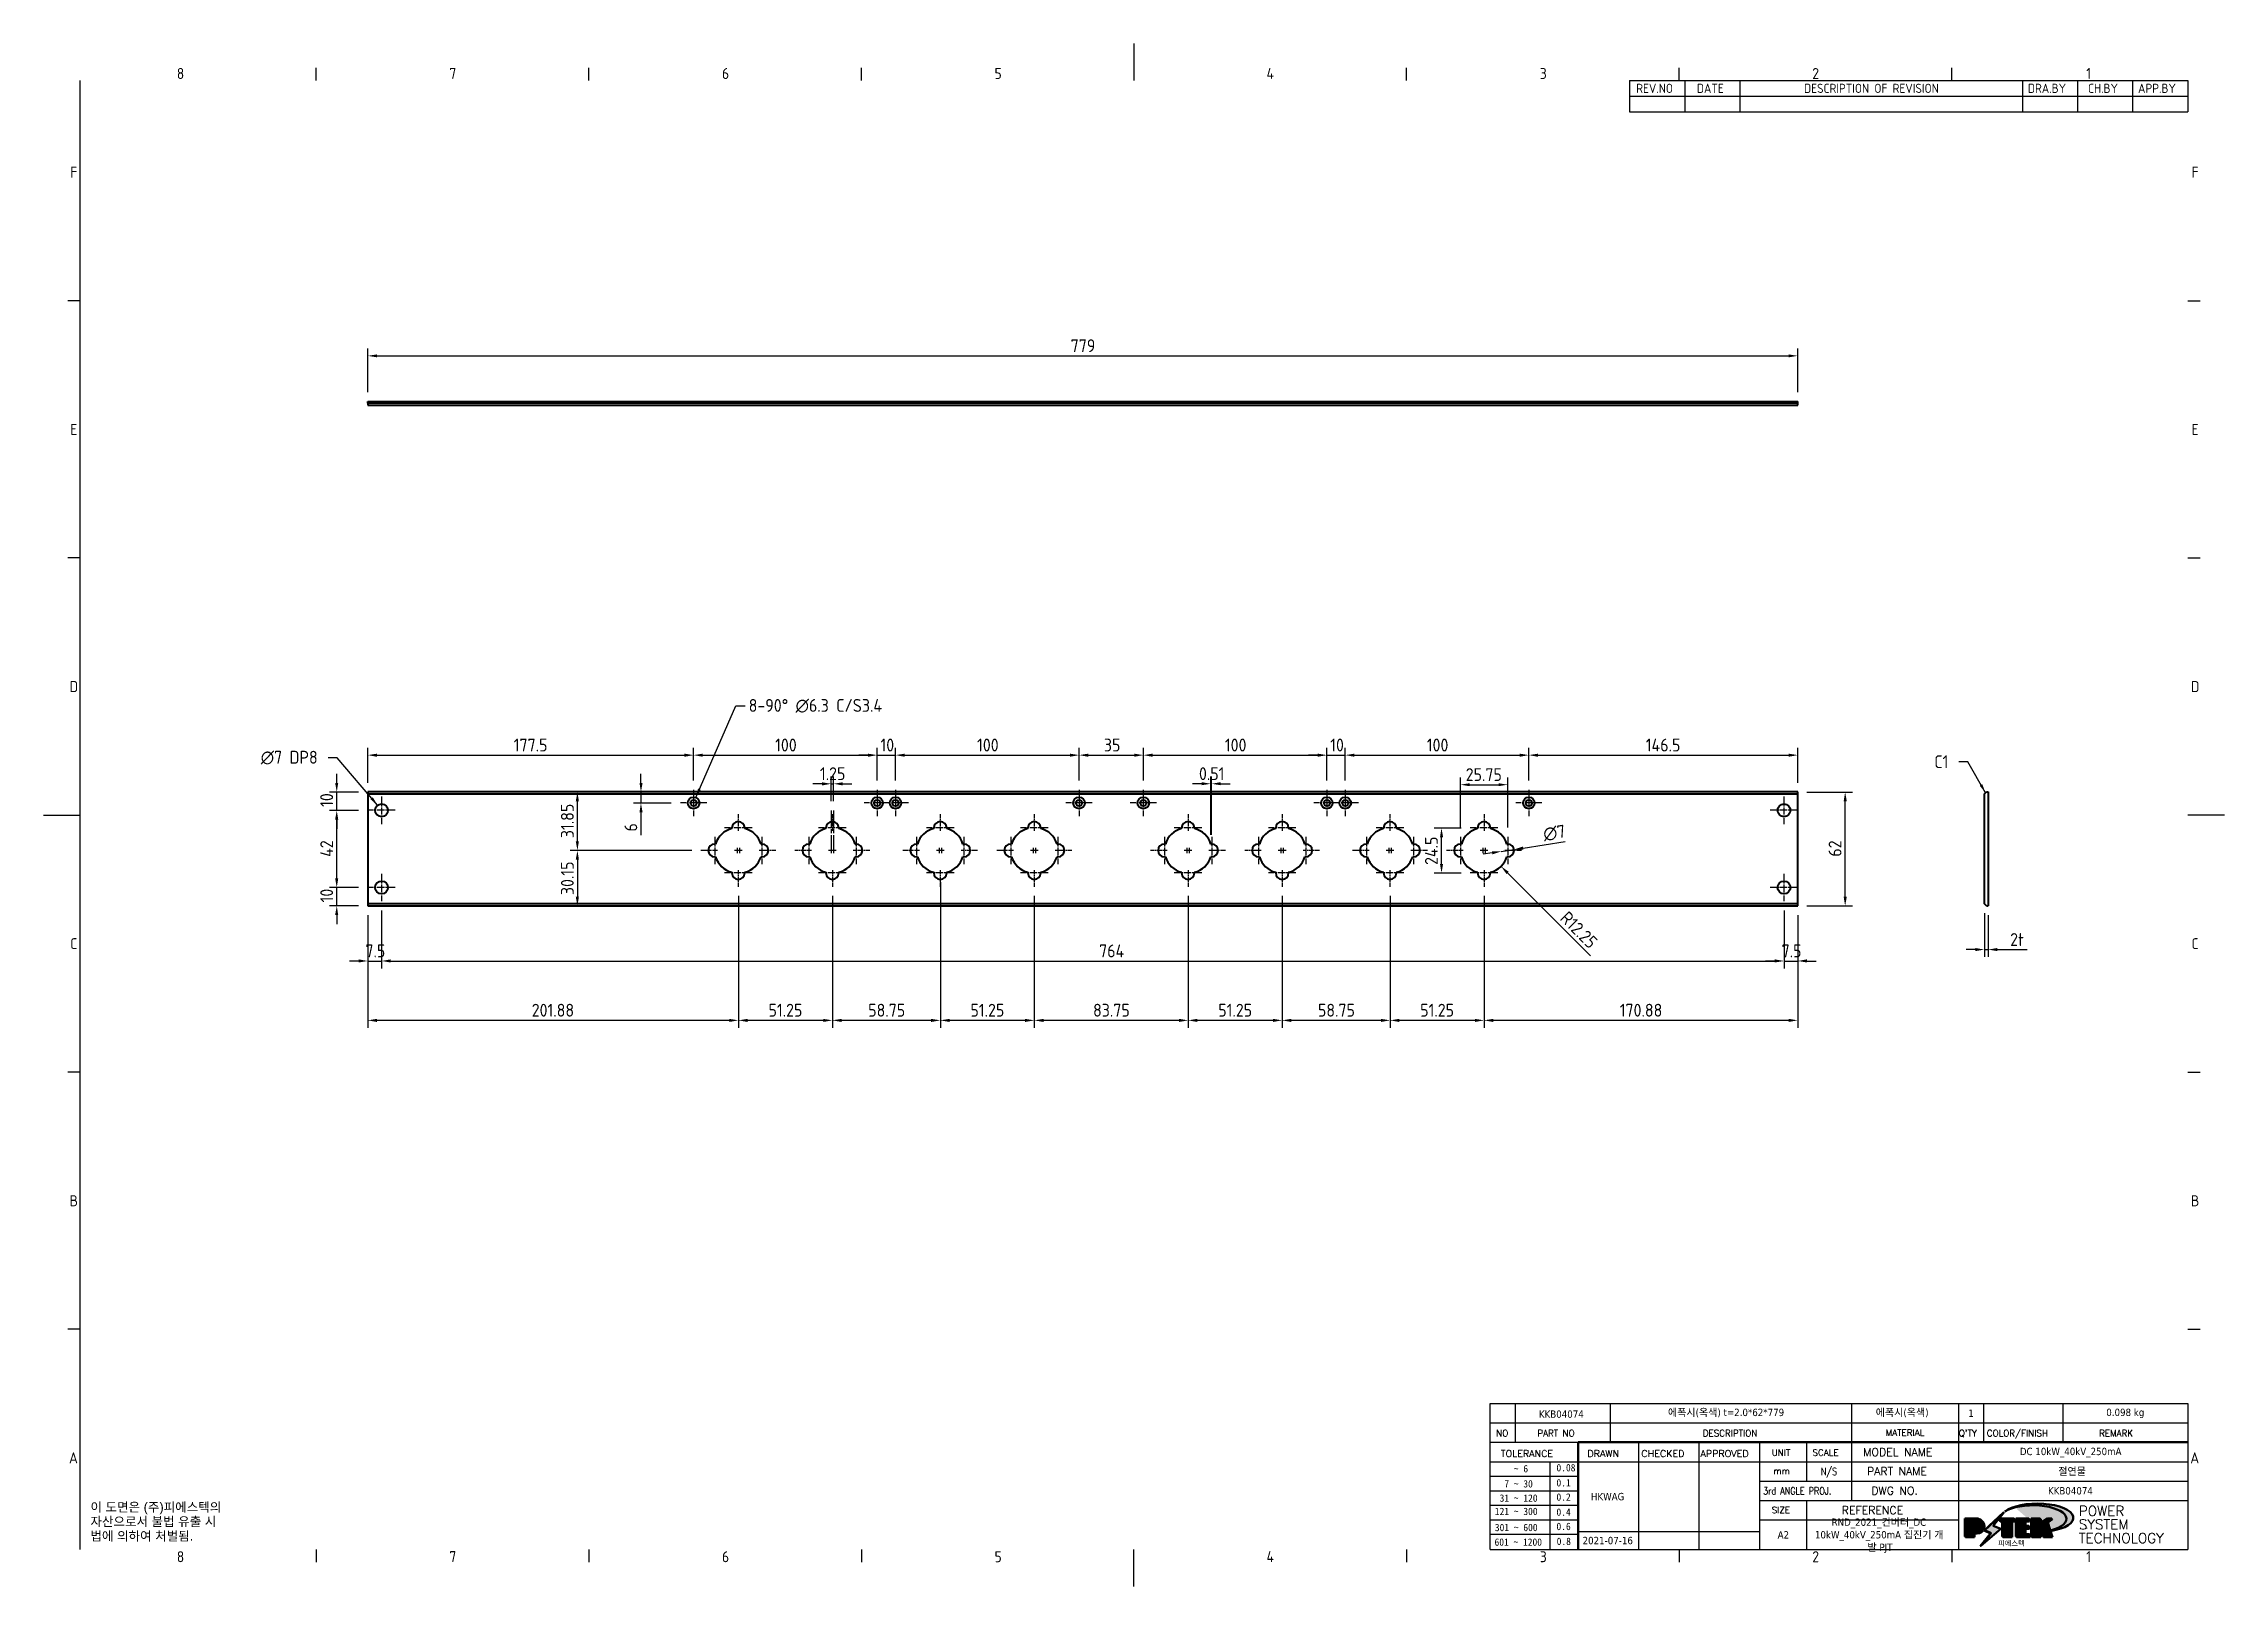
# Model space of a CAD drawing. Header units: millimetres. Extents: x 0 to 1188, y 0 to 840.
import ezdxf
from ezdxf.enums import TextEntityAlignment as Align

# ---------------------------------------------------------------- set-up
doc = ezdxf.new("R2010")
doc.units = ezdxf.units.MM
doc.header["$LTSCALE"] = 2
doc.linetypes.add('CHAIN', pattern=[0.3543, 0.2362, -0.0295, 0.0591, -0.0295])
doc.layers.get('0').update_dxf_attribs({"color": 3, "lineweight": 25})
for name, color, linetype, lineweight in [('가시적인 것(ISO)', 3, 'Continuous', 40), ('경계(ISO)', 7, 'Continuous', 25), ('기호(ISO)', 5, 'Continuous', 25), ('제목(ISO)', 5, 'Continuous', 50), ('중심 표식(ISO)', 1, 'Continuous', 25), ('치수(ISO)', 2, 'Continuous', 25), ('해치(ISO)', 7, 'Continuous', 18)]:
    doc.layers.add(name, color=color, linetype=linetype, lineweight=lineweight)
doc.styles.add('HAN_291', font='')
doc.styles.add('HAN_370', font='', dxfattribs={"width": 2})
doc.styles.add('ISO ProportionalPSTEK', font='isocp.shx')
doc.styles.add('RC_284', font='ROMANC.shx')
doc.styles.add('RC_287', font='ROMANC.shx')
doc.styles.add('RC_292', font='ROMANC.shx')
doc.styles.add('ROMANT_294', font='romant.shx')
doc.styles.add('문자 텍스트_PSTEK_POSCO', font='isocp.shx')
doc.styles.add('치수 텍스트_PSTEK_POSCO', font='isocp.shx')
doc.styles.add('텍스트 스타일198', font='tahoma.ttf')
doc.styles.add('텍스트 스타일333', font='ROMANC.shx', dxfattribs={"width": 0.8})
doc.styles.get('HAN_291').set_extended_font_data('GulimChe')
doc.styles.get('HAN_370').set_extended_font_data('GulimChe')
doc.dimstyles.new('치수_PSTEK_POSCO', dxfattribs={"dimscale": 2, "dimtxt": 3.5, "dimasz": 2.5, "dimexe": 2, "dimexo": 2.5, "dimgap": 1, "dimtad": 1, "dimrnd": 1e-08, "dimdsep": 46, "dimtxsty": '치수 텍스트_PSTEK_POSCO', "dimcen": 0.09, "dimdle": 10, "dimclrd": 7, "dimclre": 7, "dimclrt": 2, "dimadec": 1, "dimazin": 2, "dimtfac": 1, "dimtmove": 0, "dimatfit": 3, "dimfxl": 0, "dimtolj": 1, "dimlwd": -1, "dimlwe": -1, "dimarcsym": 0})
doc.dimstyles.new('치수_PSTEK_POSCO$7', dxfattribs={"dimscale": 2, "dimtxt": 3.5, "dimasz": 2.5, "dimexe": 2, "dimexo": 2.5, "dimgap": 1, "dimtad": 1, "dimrnd": 1e-08, "dimdsep": 46, "dimtxsty": '치수 텍스트_PSTEK_POSCO', "dimcen": 0.09, "dimdle": 10, "dimclrd": 7, "dimclre": 7, "dimclrt": 2, "dimadec": 1, "dimazin": 2, "dimtfac": 1, "dimtmove": 0, "dimatfit": 3, "dimfxl": 0, "dimtolj": 1, "dimlwd": -1, "dimlwe": -1, "dimarcsym": 0})

msp = doc.modelspace()

# ---------------------------------------------------------------- texts
at = {"layer": '기호(ISO)', "color": 2, "attachment_point": 4}
for s, insert, char_height, width, line_spacing_factor, style in [('{8-90° \\fAIGDT|b0|i0;\\H7.0000;n\\fisocp|b0|i0;\\H7.0000;6.3 C/S3.4}', (384.0933, 479.4313), 7, 85.726744, 0.6125, '치수 텍스트_PSTEK_POSCO'), ('{\\fAIGDT|b0|i0;\\H7.0000;n\\fisocp|b0|i0;\\H7.0000;7 DP8}', (118.3046, 451.2107), 7, 34.6441, 0.6125, '치수 텍스트_PSTEK_POSCO'), ('{\\fArial|b0|i0;\\H5.0000;이 도면은 (주)피에스텍의\\P자산으로서 불법 유출 시 \\P법에 의하여 처벌됨.}', (25.5102, 35.0293), 5, 78.612207, 0.944221, '문자 텍스트_PSTEK_POSCO')]:
    msp.add_mtext(s, dxfattribs=dict(at, insert=insert, char_height=char_height, width=width, line_spacing_factor=line_spacing_factor, style=style))
at = {"layer": '기호(ISO)', "color": 2, "insert": (1029.9941, 448.9993), "char_height": 7, "attachment_point": 4, "style": '치수 텍스트_PSTEK_POSCO'}
msp.add_mtext('{C1}', dxfattribs=at)

# ---------------------------------------------------------------- blocks, each defined once
blk = doc.blocks.new('경계 Default Border')
at = {"layer": '경계(ISO)'}
for p, q in [((74.25, 410), (74.25, 413.4)), ((148.5, 410), (148.5, 413.4)), ((222.75, 410), (222.75, 413.4)), ((371.25, 410), (371.25, 413.4)), ((445.5, 410), (445.5, 413.4)), ((519.75, 410), (519.75, 413.4)), ((10, 350), (6.6, 350)), ((584, 350), (587.4, 350)), ((10, 280), (6.6, 280)), ((584, 280), (587.4, 280)), ((10, 140), (6.6, 140)), ((584, 140), (587.4, 140)), ((10, 70), (6.6, 70)), ((584, 70), (587.4, 70)), ((74.25, 10), (74.25, 6.6)), ((148.5, 10), (148.5, 6.6)), ((222.75, 10), (222.75, 6.6)), ((371.25, 10), (371.25, 6.6)), ((445.5, 10), (445.5, 6.6)), ((519.75, 10), (519.75, 6.6))]:
    blk.add_line(p, q, dxfattribs=at)
at = {"layer": '경계(ISO)', "flags": 128}
for points in [[(297, 420), (297, 410)], [(10, 10), (10, 410)], [(0, 210), (10, 210)], [(594, 210), (584, 210)], [(297, 0), (297, 10)]]:
    blk.add_lwpolyline(points, dxfattribs=at)
at = {"layer": '경계(ISO)', "color": 2, "char_height": 3, "attachment_point": 7, "style": '문자 텍스트_PSTEK_POSCO'}
for s, insert in [('8', (36.27, 410.37)), ('7', (110.52, 410.39)), ('6', (184.77, 410.37)), ('5', (259.02, 410.37)), ('4', (333.1, 410.4)), ('3', (407.54, 410.37)), ('2', (481.75, 410.37)), ('1', (556.36, 410.4)), ('F', (7.24, 383.5)), ('F', (585.04, 383.5)), ('E', (7.24, 313.47)), ('E', (585.04, 313.47)), ('D', (7.08, 243.47)), ('D', (584.88, 243.47)), ('C', (7.24, 173.47)), ('C', (585.04, 173.47)), ('B', (7.08, 103.47)), ('B', (584.88, 103.47)), ('A', (6.91, 33.49)), ('A', (584.71, 33.49)), ('8', (36.27, 6.57)), ('7', (110.52, 6.59)), ('6', (184.77, 6.57)), ('5', (259.02, 6.57)), ('4', (333.1, 6.6)), ('3', (407.54, 6.57)), ('2', (481.75, 6.57)), ('1', (556.36, 6.6))]:
    blk.add_mtext(s, dxfattribs=dict(at, insert=insert))
blk = doc.blocks.new('제목 블록 PSTEK')
h = blk.add_hatch(color=1)
edge = h.paths.add_edge_path(flags=0)
edge.add_line((314.22, 19.61), (314.22, 17))
edge.add_line((314.22, 17), (314.35, 17))
edge.add_arc((314.35, 17.65), 0.651, 270, 360)
edge.add_line((315, 17.65), (315, 18.96))
edge.add_arc((314.35, 18.96), 0.651, 0, 90)
edge.add_line((314.35, 19.61), (314.22, 19.61))
edge = h.paths.add_edge_path()
edge.add_arc((314.98, 18.29), 1.97, 270, 450)
edge.add_line((314.98, 20.26), (311.77, 20.26))
edge.add_line((311.77, 20.26), (311.77, 15.34))
edge.add_line((311.77, 15.34), (314.22, 15.34))
edge.add_line((314.22, 15.34), (314.22, 16.32))
edge.add_line((314.22, 16.32), (314.98, 16.32))
h = blk.add_hatch(color=252)
edge = h.paths.add_edge_path()
edge.add_arc((314.98, 18.29), 1.97, 270, 406.82787)
edge.add_arc((315.16, 18.14), 1.97, -90, 53.56098, ccw=False)
edge.add_line((315.16, 16.17), (314.4, 16.17))
edge.add_line((314.4, 16.17), (314.4, 15.19))
edge.add_line((314.4, 15.19), (311.94, 15.19))
edge.add_line((311.94, 15.19), (311.94, 15.34))
edge.add_line((311.94, 15.34), (314.22, 15.34))
edge.add_line((314.22, 15.34), (314.22, 16.32))
edge.add_line((314.22, 16.32), (314.98, 16.32))
h = blk.add_hatch(color=252)
edge = h.paths.add_edge_path()
edge.add_line((314.4, 19.46), (314.53, 19.46))
edge.add_arc((314.53, 18.81), 0.651, 60.41893, 90, ccw=False)
edge.add_arc((314.35, 18.96), 0.651, 39.96992, 90)
edge.add_line((314.35, 19.61), (314.22, 19.61))
edge.add_line((314.22, 19.61), (314.22, 17))
edge.add_line((314.22, 17), (314.35, 17))
edge.add_arc((314.35, 17.65), 0.651, 270, 274.69308)
edge.add_line((314.4, 17), (314.4, 19.46))
for color, points in [(252, [(317.22, 17.06), (322.03, 21.63), (322.28, 21.94), (317.05, 16.98), (318.75, 16.19), (316, 12.72), (316.34, 13), (318.92, 16.27)]), (5, [(321.62, 17.42), (319.53, 18.25), (322.45, 22.02), (317.22, 17.06), (318.92, 16.27), (316.17, 12.8)]), (1, [(324.48, 19.61), (325.24, 19.61), (325.24, 20.26), (321.23, 20.26), (321.23, 19.61), (321.98, 19.61), (321.98, 15.34), (324.48, 15.34)]), (252, [(321.98, 19.61), (321.4, 19.61), (321.4, 19.46), (321.98, 19.46)]), (252, [(324.66, 19.46), (325.42, 19.46), (325.42, 20.11), (325.24, 20.11), (325.24, 19.61), (324.48, 19.61), (324.48, 15.34), (322.16, 15.34), (322.16, 15.19), (324.66, 15.19)]), (1, [(329.23, 20.26), (325.66, 20.26), (325.66, 15.34), (329.36, 15.34), (329.36, 15.99), (328.11, 15.99), (328.11, 17.56), (329.23, 17.56), (329.23, 18.26), (328.11, 18.26), (328.11, 19.61), (329.23, 19.61)]), (252, [(328.29, 19.46), (329.41, 19.46), (329.41, 20.11), (329.23, 20.11), (329.23, 19.61), (328.11, 19.61), (328.11, 18.26), (328.29, 18.26)]), (252, [(328.29, 17.42), (329.41, 17.42), (329.41, 18.11), (329.23, 18.11), (329.23, 17.56), (328.11, 17.56), (328.11, 15.99), (328.29, 15.99)]), (1, [(332.33, 20.26), (329.86, 20.26), (329.86, 15.34), (332.33, 15.34), (332.33, 17.43), (333.07, 15.34), (335.49, 15.34), (334.25, 19.31), (335.44, 20.26), (334.31, 20.26), (332.33, 19)]), (252, [(332.51, 20.11), (332.33, 20.11), (332.33, 19), (332.51, 19.11)]), (252, [(335.62, 20.11), (335.25, 20.11), (334.25, 19.31), (335.49, 15.34), (333.2, 15.34), (333.25, 15.19), (335.66, 15.19), (334.43, 19.16)]), (252, [(329.54, 15.85), (329.36, 15.85), (329.36, 15.34), (325.83, 15.34), (325.83, 15.19), (329.54, 15.19)]), (252, [(332.51, 16.93), (332.33, 17.43), (332.33, 15.34), (330.04, 15.34), (330.04, 15.19), (332.51, 15.19)])]:
    blk.add_hatch(color=color).paths.add_polyline_path(points)
at = {"layer": '해치(ISO)'}
h = blk.add_hatch(color=140, dxfattribs=at)
edge = h.paths.add_edge_path()
edge.add_ellipse((330.37, 20.16), major_axis=(9.1, 0), ratio=0.40699, start_angle=301.30985, end_angle=507.74369)
edge.add_ellipse((331.53, 20.46), major_axis=(-9.82, 0), ratio=0.39426, start_angle=111.51207, end_angle=334.47025, ccw=False)
edge.add_line((335.14, 16.86), (335.1, 16.99))
at = {"color": 180}
for p, q in [((182.48, 11.79), (182.48, 51.57)), ((182.48, 51.57), (372.48, 51.57)), ((189.27, 51.57), (189.27, 41.01)), ((215.22, 41.01), (215.22, 51.57)), ((280.88, 51.57), (280.88, 41.01)), ((310.09, 51.57), (310.09, 41.01)), ((316.9, 51.57), (316.9, 41.01)), ((338.46, 51.57), (338.46, 41.01)), ((372.48, 51.57), (372.48, 11.79)), ((182.48, 46.29), (372.48, 46.29)), ((182.48, 41.01), (206.45, 41.01)), ((182.48, 35.73), (206.45, 35.73)), ((198.86, 12.03), (198.86, 35.73)), ((206.45, 35.73), (372.48, 35.73)), ((222.94, 11.79), (222.94, 41.01)), ((239.43, 11.79), (239.43, 41.01)), ((255.92, 11.79), (255.92, 41.01)), ((268.69, 41.01), (268.69, 30.45)), ((280.88, 41.01), (280.88, 25.17)), ((310.09, 41.01), (310.09, 11.79)), ((182.48, 31.78), (206.45, 31.78)), ((255.92, 30.45), (372.48, 30.45)), ((182.48, 27.83), (206.45, 27.83)), ((182.48, 23.88), (206.45, 23.88)), ((255.92, 25.17), (372.48, 25.17)), ((268.69, 25.17), (268.69, 11.79)), ((182.48, 19.93), (206.45, 19.93)), ((255.92, 19.89), (310.09, 19.89)), ((182.48, 15.98), (206.45, 15.98)), ((206.45, 16.74), (255.92, 16.74)), ((182.48, 11.79), (372.48, 11.79))]:
    blk.add_line(p, q, dxfattribs=at)
at = {"color": 7, "lineweight": 50}
for p, q in [((206.45, 11.79), (206.45, 41.01)), ((206.45, 41.01), (372.48, 41.01))]:
    blk.add_line(p, q, dxfattribs=at)
at = {"color": 7}
for p, q in [((314.98, 20.26), (311.77, 20.26)), ((311.77, 20.26), (311.77, 15.34)), ((314.98, 20.26), (311.77, 20.26)), ((311.77, 20.26), (311.77, 15.34)), ((314.22, 17), (314.22, 19.61)), ((314.22, 19.61), (314.35, 19.61)), ((314.35, 19.61), (314.22, 19.61)), ((314.22, 19.61), (314.22, 17)), ((314.22, 17), (314.22, 19.61)), ((314.22, 19.61), (314.35, 19.61)), ((314.4, 19.46), (314.53, 19.46)), ((314.4, 17), (314.4, 19.46)), ((315, 18.96), (315, 17.65)), ((315, 18.96), (315, 17.65)), ((322.28, 21.94), (317.05, 16.98)), ((322.45, 22.02), (317.22, 17.06)), ((317.22, 17.06), (322.03, 21.63)), ((319.53, 18.25), (322.45, 22.02)), ((321.62, 17.42), (319.53, 18.25)), ((325.24, 20.26), (321.23, 20.26)), ((321.23, 20.26), (321.23, 19.61)), ((325.24, 20.26), (321.23, 20.26)), ((321.23, 20.26), (321.23, 19.61)), ((321.23, 19.61), (321.98, 19.61)), ((321.23, 19.61), (321.98, 19.61)), ((321.4, 19.61), (321.4, 19.46)), ((321.98, 19.61), (321.4, 19.61)), ((321.4, 19.46), (321.98, 19.46)), ((321.98, 19.61), (321.98, 15.34)), ((321.98, 19.46), (321.98, 19.61)), ((321.98, 19.61), (321.98, 15.34)), ((322.03, 21.63), (322.28, 21.94)), ((324.48, 19.61), (325.24, 19.61)), ((324.48, 15.34), (324.48, 19.61)), ((325.24, 19.61), (324.48, 19.61)), ((324.48, 19.61), (324.48, 15.34)), ((324.48, 19.61), (325.24, 19.61)), ((324.48, 15.34), (324.48, 19.61)), ((324.66, 19.46), (325.42, 19.46)), ((324.66, 15.19), (324.66, 19.46)), ((325.24, 19.61), (325.24, 20.26)), ((325.24, 19.61), (325.24, 20.26)), ((325.42, 20.11), (325.24, 20.11)), ((325.24, 20.11), (325.24, 19.61)), ((325.42, 19.46), (325.42, 20.11)), ((329.23, 20.26), (325.66, 20.26)), ((325.66, 20.26), (325.66, 15.34)), ((325.66, 20.26), (325.66, 15.34)), ((329.23, 20.26), (325.66, 20.26)), ((328.11, 18.26), (328.11, 19.61)), ((328.11, 19.61), (329.23, 19.61)), ((329.23, 19.61), (328.11, 19.61)), ((328.11, 19.61), (328.11, 18.26)), ((328.11, 18.26), (328.11, 19.61)), ((328.11, 19.61), (329.23, 19.61)), ((329.23, 18.26), (328.11, 18.26)), ((328.11, 18.26), (328.29, 18.26)), ((329.23, 18.26), (328.11, 18.26)), ((328.29, 18.26), (328.29, 19.46)), ((328.29, 19.46), (329.41, 19.46)), ((329.23, 19.61), (329.23, 20.26)), ((329.23, 19.61), (329.23, 20.26)), ((329.41, 20.11), (329.23, 20.11)), ((329.23, 20.11), (329.23, 19.61)), ((329.23, 17.56), (329.23, 18.26)), ((329.23, 17.56), (329.23, 18.26)), ((329.41, 18.11), (329.23, 18.11)), ((329.23, 18.11), (329.23, 17.56)), ((329.41, 19.46), (329.41, 20.11)), ((329.41, 17.42), (329.41, 18.11)), ((332.33, 20.26), (329.86, 20.26)), ((329.86, 20.26), (329.86, 15.34)), ((329.86, 20.26), (329.86, 15.34)), ((332.33, 20.26), (329.86, 20.26)), ((334.31, 20.26), (332.33, 19)), ((332.33, 19), (332.33, 20.26)), ((334.31, 20.26), (332.33, 19)), ((332.33, 19), (332.33, 20.26)), ((332.51, 20.11), (332.33, 20.11)), ((332.33, 20.11), (332.33, 19)), ((332.33, 19), (332.51, 19.11)), ((332.51, 19.11), (332.51, 20.11)), ((334.25, 19.31), (335.44, 20.26)), ((334.25, 19.31), (335.44, 20.26)), ((335.25, 20.11), (334.25, 19.31)), ((335.49, 15.34), (334.25, 19.31)), ((334.25, 19.31), (335.49, 15.34)), ((335.49, 15.34), (334.25, 19.31)), ((335.44, 20.26), (334.31, 20.26)), ((335.44, 20.26), (334.31, 20.26)), ((334.43, 19.16), (335.62, 20.11)), ((335.66, 15.19), (334.43, 19.16)), ((335.62, 20.11), (335.25, 20.11)), ((311.77, 15.34), (314.22, 15.34)), ((311.77, 15.34), (314.22, 15.34)), ((314.22, 15.34), (311.94, 15.34)), ((311.94, 15.34), (311.94, 15.19)), ((311.94, 15.19), (314.4, 15.19)), ((314.35, 17), (314.22, 17)), ((314.22, 17), (314.35, 17)), ((314.35, 17), (314.22, 17)), ((314.22, 16.32), (314.98, 16.32)), ((314.22, 15.34), (314.22, 16.32)), ((314.98, 16.32), (314.22, 16.32)), ((314.22, 16.32), (314.22, 15.34)), ((314.22, 16.32), (314.98, 16.32)), ((314.22, 15.34), (314.22, 16.32)), ((314.4, 16.17), (315.16, 16.17)), ((314.4, 15.19), (314.4, 16.17)), ((318.75, 16.19), (316, 12.72)), ((316, 12.72), (316.34, 13)), ((316.17, 12.8), (321.62, 17.42)), ((318.92, 16.27), (316.17, 12.8)), ((316.34, 13), (318.92, 16.27)), ((317.05, 16.98), (318.75, 16.19)), ((318.92, 16.27), (317.22, 17.06)), ((317.22, 17.06), (318.92, 16.27)), ((321.98, 15.34), (324.48, 15.34)), ((321.98, 15.34), (324.48, 15.34)), ((324.48, 15.34), (322.16, 15.34)), ((322.16, 15.34), (322.16, 15.19)), ((322.16, 15.19), (324.66, 15.19)), ((325.66, 15.34), (329.36, 15.34)), ((325.66, 15.34), (329.36, 15.34)), ((329.36, 15.34), (325.83, 15.34)), ((325.83, 15.34), (325.83, 15.19)), ((325.83, 15.19), (329.54, 15.19)), ((328.11, 17.56), (329.23, 17.56)), ((328.11, 15.99), (328.11, 17.56)), ((329.23, 17.56), (328.11, 17.56)), ((328.11, 17.56), (328.11, 15.99)), ((328.11, 17.56), (329.23, 17.56)), ((328.11, 15.99), (328.11, 17.56)), ((329.36, 15.99), (328.11, 15.99)), ((328.11, 15.99), (328.29, 15.99)), ((329.36, 15.99), (328.11, 15.99)), ((328.29, 15.99), (328.29, 17.42)), ((328.29, 17.42), (329.41, 17.42)), ((329.36, 15.34), (329.36, 15.99)), ((329.36, 15.34), (329.36, 15.99)), ((329.54, 15.85), (329.36, 15.85)), ((329.36, 15.85), (329.36, 15.34)), ((329.54, 15.19), (329.54, 15.85)), ((329.86, 15.34), (332.33, 15.34)), ((329.86, 15.34), (332.33, 15.34)), ((332.33, 15.34), (330.04, 15.34)), ((330.04, 15.34), (330.04, 15.19)), ((330.04, 15.19), (332.51, 15.19)), ((332.33, 17.43), (333.07, 15.34)), ((332.33, 15.34), (332.33, 17.43)), ((332.51, 16.93), (332.33, 17.43)), ((332.33, 17.43), (332.33, 15.34)), ((332.33, 17.43), (333.07, 15.34)), ((332.33, 15.34), (332.33, 17.43)), ((332.51, 15.19), (332.51, 16.93)), ((333.07, 15.34), (335.49, 15.34)), ((333.07, 15.34), (335.49, 15.34)), ((335.49, 15.34), (333.2, 15.34)), ((333.2, 15.34), (333.25, 15.19)), ((333.25, 15.19), (335.66, 15.19)), ((345.04, 17.5), (344.99, 17.69))]:
    blk.add_line(p, q, dxfattribs=at)
at = {"color": 1}
for p, q in [((314.98, 20.26), (311.77, 20.26)), ((311.77, 20.26), (311.77, 15.34)), ((314.22, 17), (314.22, 19.61)), ((314.22, 19.61), (314.35, 19.61)), ((315, 18.96), (315, 17.65)), ((325.24, 20.26), (321.23, 20.26)), ((321.23, 20.26), (321.23, 19.61)), ((321.23, 19.61), (321.98, 19.61)), ((321.98, 19.61), (321.98, 15.34)), ((324.48, 19.61), (325.24, 19.61)), ((324.48, 15.34), (324.48, 19.61)), ((325.24, 19.61), (325.24, 20.26)), ((329.23, 20.26), (325.66, 20.26)), ((325.66, 20.26), (325.66, 15.34)), ((328.11, 18.26), (328.11, 19.61)), ((328.11, 19.61), (329.23, 19.61)), ((329.23, 18.26), (328.11, 18.26)), ((329.23, 19.61), (329.23, 20.26)), ((329.23, 17.56), (329.23, 18.26)), ((332.33, 20.26), (329.86, 20.26)), ((329.86, 20.26), (329.86, 15.34)), ((334.31, 20.26), (332.33, 19)), ((332.33, 19), (332.33, 20.26)), ((334.25, 19.31), (335.44, 20.26)), ((335.49, 15.34), (334.25, 19.31)), ((335.44, 20.26), (334.31, 20.26)), ((311.77, 15.34), (314.22, 15.34)), ((314.35, 17), (314.22, 17)), ((314.22, 16.32), (314.98, 16.32)), ((314.22, 15.34), (314.22, 16.32)), ((321.98, 15.34), (324.48, 15.34)), ((325.66, 15.34), (329.36, 15.34)), ((328.11, 17.56), (329.23, 17.56)), ((328.11, 15.99), (328.11, 17.56)), ((329.36, 15.99), (328.11, 15.99)), ((329.36, 15.34), (329.36, 15.99)), ((329.86, 15.34), (332.33, 15.34)), ((332.33, 17.43), (333.07, 15.34)), ((332.33, 15.34), (332.33, 17.43)), ((333.07, 15.34), (335.49, 15.34))]:
    blk.add_line(p, q, dxfattribs=at)
at = {"color": 5}
for p, q in [((322.45, 22.02), (317.22, 17.06)), ((319.53, 18.25), (322.45, 22.02)), ((321.62, 17.42), (319.53, 18.25)), ((316.17, 12.8), (321.62, 17.42)), ((318.92, 16.27), (316.17, 12.8)), ((317.22, 17.06), (318.92, 16.27))]:
    blk.add_line(p, q, dxfattribs=at)
at = {"color": 7}
for centre, radius, start, end in [((314.35, 18.96), 0.651, 0, 90), ((314.35, 18.96), 0.651, 39.96992, 90), ((314.35, 18.96), 0.651, 0, 90), ((314.53, 18.81), 0.651, 60.41893, 90), ((314.98, 18.29), 1.97, 270, 90), ((314.98, 18.29), 1.97, 270, 90), ((314.98, 18.29), 1.97, 270, 46.82787), ((315.16, 18.14), 1.97, 270, 53.56098), ((314.35, 17.65), 0.651, 270, 0), ((314.35, 17.65), 0.651, 270, 0), ((314.35, 17.65), 0.651, 270, 274.69308)]:
    blk.add_arc(centre, radius, start, end, dxfattribs=at)
at = {"color": 1}
for centre, radius, start, end in [((314.35, 18.96), 0.651, 0, 90), ((314.98, 18.29), 1.97, 270, 90), ((314.35, 17.65), 0.651, 270, 0)]:
    blk.add_arc(centre, radius, start, end, dxfattribs=at)
at = {"layer": '제목(ISO)', "lineweight": 18}
blk.add_line((182.48, 35.73), (182.48, 11.79), dxfattribs=at)
at = {"layer": '제목(ISO)'}
for p, q in [((314.98, 20.26), (311.77, 20.26)), ((311.77, 20.26), (311.77, 15.34)), ((314.22, 17), (314.22, 19.61)), ((314.22, 19.61), (314.35, 19.61)), ((314.35, 19.61), (314.22, 19.61)), ((314.22, 19.61), (314.22, 17)), ((314.4, 19.46), (314.53, 19.46)), ((314.4, 17), (314.4, 19.46)), ((315, 18.96), (315, 17.65)), ((322.28, 21.94), (317.05, 16.98)), ((322.45, 22.02), (317.22, 17.06)), ((317.22, 17.06), (322.03, 21.63)), ((319.53, 18.25), (322.45, 22.02)), ((321.62, 17.42), (319.53, 18.25)), ((325.24, 20.26), (321.23, 20.26)), ((321.23, 20.26), (321.23, 19.61)), ((321.23, 19.61), (321.98, 19.61)), ((321.98, 19.61), (321.4, 19.61)), ((321.4, 19.61), (321.4, 19.46)), ((321.4, 19.46), (321.98, 19.46)), ((321.98, 19.61), (321.98, 15.34)), ((321.98, 19.46), (321.98, 19.61)), ((322.03, 21.63), (322.28, 21.94)), ((324.48, 19.61), (325.24, 19.61)), ((324.48, 15.34), (324.48, 19.61)), ((325.24, 19.61), (324.48, 19.61)), ((324.48, 19.61), (324.48, 15.34)), ((324.66, 19.46), (325.42, 19.46)), ((324.66, 15.19), (324.66, 19.46)), ((325.24, 19.61), (325.24, 20.26)), ((325.42, 20.11), (325.24, 20.11)), ((325.24, 20.11), (325.24, 19.61)), ((325.42, 19.46), (325.42, 20.11)), ((329.23, 20.26), (325.66, 20.26)), ((325.66, 20.26), (325.66, 15.34)), ((328.11, 18.26), (328.11, 19.61)), ((328.11, 19.61), (329.23, 19.61)), ((329.23, 19.61), (328.11, 19.61)), ((328.11, 19.61), (328.11, 18.26)), ((329.23, 18.26), (328.11, 18.26)), ((328.11, 18.26), (328.29, 18.26)), ((328.29, 19.46), (329.41, 19.46)), ((328.29, 18.26), (328.29, 19.46)), ((329.23, 19.61), (329.23, 20.26)), ((329.41, 20.11), (329.23, 20.11)), ((329.23, 20.11), (329.23, 19.61)), ((329.23, 17.56), (329.23, 18.26)), ((329.41, 18.11), (329.23, 18.11)), ((329.23, 18.11), (329.23, 17.56)), ((329.41, 19.46), (329.41, 20.11)), ((329.41, 17.42), (329.41, 18.11)), ((332.33, 20.26), (329.86, 20.26)), ((329.86, 20.26), (329.86, 15.34)), ((334.31, 20.26), (332.33, 19)), ((332.33, 19), (332.33, 20.26)), ((332.51, 20.11), (332.33, 20.11)), ((332.33, 20.11), (332.33, 19)), ((332.33, 19), (332.51, 19.11)), ((332.51, 19.11), (332.51, 20.11)), ((334.25, 19.31), (335.44, 20.26)), ((335.25, 20.11), (334.25, 19.31)), ((335.49, 15.34), (334.25, 19.31)), ((334.25, 19.31), (335.49, 15.34)), ((335.44, 20.26), (334.31, 20.26)), ((334.43, 19.16), (335.62, 20.11)), ((335.66, 15.19), (334.43, 19.16)), ((335.62, 20.11), (335.25, 20.11)), ((311.77, 15.34), (314.22, 15.34)), ((314.22, 15.34), (311.94, 15.34)), ((311.94, 15.34), (311.94, 15.19)), ((311.94, 15.19), (314.4, 15.19)), ((314.35, 17), (314.22, 17)), ((314.22, 17), (314.35, 17)), ((314.22, 15.34), (314.22, 16.32)), ((314.22, 16.32), (314.98, 16.32)), ((314.98, 16.32), (314.22, 16.32)), ((314.22, 16.32), (314.22, 15.34)), ((314.4, 15.19), (314.4, 16.17)), ((314.4, 16.17), (315.16, 16.17)), ((318.75, 16.19), (316, 12.72)), ((316, 12.72), (316.34, 13)), ((316.17, 12.8), (321.62, 17.42)), ((318.92, 16.27), (316.17, 12.8)), ((316.34, 13), (318.92, 16.27)), ((317.05, 16.98), (318.75, 16.19)), ((317.22, 17.06), (318.92, 16.27)), ((318.92, 16.27), (317.22, 17.06)), ((321.98, 15.34), (324.48, 15.34)), ((324.48, 15.34), (322.16, 15.34)), ((322.16, 15.34), (322.16, 15.19)), ((322.16, 15.19), (324.66, 15.19)), ((325.66, 15.34), (329.36, 15.34)), ((329.36, 15.34), (325.83, 15.34)), ((325.83, 15.34), (325.83, 15.19)), ((325.83, 15.19), (329.54, 15.19)), ((328.11, 15.99), (328.11, 17.56)), ((328.11, 17.56), (329.23, 17.56)), ((329.23, 17.56), (328.11, 17.56)), ((328.11, 17.56), (328.11, 15.99)), ((329.36, 15.99), (328.11, 15.99)), ((328.11, 15.99), (328.29, 15.99)), ((328.29, 17.42), (329.41, 17.42)), ((328.29, 15.99), (328.29, 17.42)), ((329.36, 15.34), (329.36, 15.99)), ((329.54, 15.85), (329.36, 15.85)), ((329.36, 15.85), (329.36, 15.34)), ((329.54, 15.19), (329.54, 15.85)), ((329.86, 15.34), (332.33, 15.34)), ((332.33, 15.34), (330.04, 15.34)), ((330.04, 15.34), (330.04, 15.19)), ((330.04, 15.19), (332.51, 15.19)), ((332.33, 15.34), (332.33, 17.43)), ((332.33, 17.43), (333.07, 15.34)), ((332.51, 16.93), (332.33, 17.43)), ((332.33, 17.43), (332.33, 15.34)), ((332.51, 15.19), (332.51, 16.93)), ((333.07, 15.34), (335.49, 15.34)), ((335.49, 15.34), (333.2, 15.34)), ((333.2, 15.34), (333.25, 15.19)), ((333.25, 15.19), (335.66, 15.19))]:
    blk.add_line(p, q, dxfattribs=at)
at = {"layer": '제목(ISO)', "color": 4}
blk.add_line((335.14, 16.86), (335.1, 16.99), dxfattribs=at)
at = {"layer": '제목(ISO)'}
for centre, radius, start, end in [((314.35, 18.96), 0.651, 0, 90), ((314.35, 18.96), 0.651, 39.96992, 90), ((314.53, 18.81), 0.651, 60.41893, 90), ((314.98, 18.29), 1.97, 46.82787, 90), ((314.98, 18.29), 1.97, 270, 46.82787), ((314.98, 18.29), 1.97, 270, 46.82787), ((315.16, 18.14), 1.97, 270, 53.56098), ((314.35, 17.65), 0.651, 270, 0), ((314.35, 17.65), 0.651, 270, 274.69308)]:
    blk.add_arc(centre, radius, start, end, dxfattribs=at)
at = {"layer": '제목(ISO)', "color": 4}
for centre, major_axis, ratio, start_param, end_param in [((331.53, 20.46), (9.82, 0), 0.39426, 5.087845, 8.9792), ((330.37, 20.16), (9.1, 0), 0.40699, 5.258849, 8.861799)]:
    blk.add_ellipse(centre, major_axis=major_axis, ratio=ratio, start_param=start_param, end_param=end_param, dxfattribs=at)
at = {"color": 2}
for s, height, style, p in [('NO', 1.742, 'RC_284', (184.14, 42.62)), ('PART NO', 1.742, 'RC_284', (195.34, 42.62)), ('DESCRIPTION', 1.7424, 'RC_284', (240.4, 42.62)), ("Q'TY", 1.742, 'RC_284', (310.14, 42.62)), ('COLOR/FINISH', 1.7424, 'RC_284', (317.77, 42.62)), ('REMARK', 1.742, 'RC_284', (348.35, 42.62)), (' TOLERANCE', 1.9, 'RC_287', (184.09, 37.01)), ('DRAWN', 1.9, 'RC_287', (208.98, 37.01)), ('CHECKED', 1.9, 'RC_287', (223.69, 37.01)), ('APPROVED', 1.9, 'RC_287', (239.78, 37.01)), ('UNIT', 1.742, 'RC_284', (259.17, 37.34)), ('SCALE', 1.742, 'RC_284', (270.29, 37.34)), ('MODEL NAME', 2.178, 'RC_292', (284.1, 37.25)), ('  7 ~ 30', 2, 'HAN_291', (183.77, 28.71)), ('    ~ 6', 2, 'HAN_291', (183.77, 32.82)), ('0.08', 2, 'HAN_291', (200.55, 33.1)), ('0.1', 2, 'HAN_291', (200.55, 28.99)), ('mm', 1.742, 'RC_284', (259.65, 32.35)), ('PART NAME', 2.178, 'RC_292', (285.14, 32.03)), (' 31 ~ 120', 2, 'HAN_291', (183.77, 24.83)), ('0.2', 2, 'HAN_291', (200.55, 25.11)), (' DWG NO.', 2.178, 'RC_292', (284.81, 26.75)), ('301 ~ 600', 2, 'HAN_291', (183.77, 16.83)), ('121 ~ 300', 2, 'HAN_291', (183.77, 21.21)), ('0.4', 2, 'HAN_291', (200.55, 21)), ('0.6', 2, 'HAN_291', (200.55, 17.12)), ('SIZE', 1.742, 'RC_284', (259.17, 21.69)), ('REFERENCE', 2.178, 'RC_292', (278.27, 21.43)), ('601 ~ 1200', 2, 'HAN_291', (183.68, 12.85)), ('0.8', 2, 'HAN_291', (200.61, 13.06))]:
    blk.add_text(s, height=height, dxfattribs=dict(at, style=style)).set_placement(p)
at = {"color": 2, "style": 'RC_284'}
blk.add_text('MATERIAL', height=1.742, dxfattribs=at).set_placement((295.48, 43.65), align=Align.MIDDLE_CENTER)
at = {"color": 7, "style": '텍스트 스타일333', "width": 0.8}
blk.add_text('N/S', height=2, dxfattribs=at).set_placement((274.78, 33.09), align=Align.MIDDLE_CENTER)
at = {"color": 2, "style": '텍스트 스타일333', "width": 0.8}
blk.add_text('3rd ANGLE PROJ.', height=2, dxfattribs=at).set_placement((256.84, 26.76))
at = {"color": 7, "style": 'ROMANT_294'}
for s, p in [('POWER', (342.83, 20.97)), ('SYSTEM', (342.83, 17.33)), ('TECHNOLOGY', (342.83, 13.57))]:
    blk.add_text(s, height=2.7, dxfattribs=at).set_placement(p)
at = {"color": 7, "insert": (320.85, 14.21), "char_height": 1.4, "attachment_point": 1, "line_spacing_factor": 0.332, "style": 'HAN_370'}
blk.add_mtext('\\fHY견고딕|b0|i0;\\H1.4000;피에스텍', dxfattribs=at)
at = {"layer": '제목(ISO)', "color": 7, "style": '텍스트 스타일198'}
for tag, p in [('부품_번호_001', (195.77, 47.68)), ('설명_001', (230.91, 48.15)), ('재질_001', (287.51, 48.16)), ("3._Q'TY_001", (312.71, 47.92)), ('질량\\P3;_001', (350.3, 48.16)), ('1._MODEL_NAME_001', (326.77, 37.52)), ('제목_001', (337.22, 32.13)), ('설계자_001', (209.94, 25.23)), ('부품_번호_001', (334.43, 26.81)), ('프로젝트_001', (275.49, 18.27)), ('작성_날짜_001', (207.66, 13.27)), ('시트_크기_001', (260.79, 14.82)), ('프로젝트_002', (270.95, 14.85)), ('프로젝트_003', (285.25, 11.42))]:
    blk.add_attdef(tag, p, '', height=2, dxfattribs=at)
for tag, p in [('4._COLOR', (327.68, 48.93)), ('점검자', (231.18, 26.23)), ('엔지니어링_승인자', (247.67, 26.23)), ('점검_날짜', (231.18, 14.27)), ('엔지니어링_승인_날짜', (247.67, 14.27))]:
    blk.add_attdef(tag, text='', height=2, dxfattribs=at).set_placement(p, align=Align.MIDDLE_CENTER)
blk = doc.blocks.new('리비전 내역')
at = {"layer": '기호(ISO)'}
for p, q in [((432, 410), (584, 410)), ((432, 410), (432, 405.72)), ((447, 410), (447, 405.72)), ((462, 410), (462, 405.72)), ((539, 410), (539, 405.72)), ((554, 410), (554, 405.72)), ((569, 410), (569, 405.72)), ((584, 410), (584, 405.72)), ((432, 405.72), (584, 405.72)), ((432, 405.72), (432, 401.44)), ((447, 405.72), (447, 401.44)), ((462, 405.72), (462, 401.44)), ((539, 405.72), (539, 401.44)), ((554, 405.72), (554, 401.44)), ((569, 405.72), (569, 401.44)), ((584, 405.72), (584, 401.44)), ((432, 401.44), (584, 401.44))]:
    blk.add_line(p, q, dxfattribs=at)
at = {"layer": '기호(ISO)', "color": 2, "char_height": 2.5, "attachment_point": 7, "style": 'ISO ProportionalPSTEK'}
for s, insert in [('REV.NO', (433.79, 406.58)), ('DATE', (450.31, 406.58)), ('DESCRIPTION OF REVISION', (479.51, 406.58)), ('DRA.BY', (540.48, 406.58)), ('CH.BY', (556.86, 406.58)), ('APP.BY', (570.48, 406.58))]:
    blk.add_mtext(s, dxfattribs=dict(at, insert=insert))
blk = doc.blocks.new('*D23')
at = {"layer": 'Defpoints', "color": 0}
for p in [(1057.3, 371.5), (1059.3, 370.5), (1059.3, 346.7)]:
    blk.add_point(p, dxfattribs=at)
at = {"layer": '치수(ISO)', "color": 7}
for p, q in [((1057.3, 366.5), (1057.3, 342.7)), ((1059.3, 365.5), (1059.3, 342.7)), ((1052.3, 346.7), (1047.3, 346.7)), ((1057.3, 346.7), (1059.3, 346.7)), ((1064.3, 346.7), (1080.5, 346.7))]:
    blk.add_line(p, q, dxfattribs=at)
for points in [[(1052.3, 347.6), (1052.3, 345.9), (1057.3, 346.7)], [(1064.3, 347.6), (1064.3, 345.9), (1059.3, 346.7)]]:
    blk.add_solid(points, dxfattribs=at)
at = {"layer": '치수(ISO)', "color": 2, "insert": (1071.3, 352.2), "char_height": 7, "attachment_point": 4, "style": '치수 텍스트_PSTEK_POSCO'}
blk.add_mtext('\\A1;2t', dxfattribs=at)
blk = doc.blocks.new('*D24')
at = {"layer": 'Defpoints', "color": 0}
for p in [(955.6, 670), (176.6, 645.2), (955.6, 645.2)]:
    blk.add_point(p, dxfattribs=at)
at = {"layer": '치수(ISO)', "color": 7}
for p, q in [((176.6, 650.2), (176.6, 674)), ((181.6, 670), (950.6, 670)), ((955.6, 650.2), (955.6, 674))]:
    blk.add_line(p, q, dxfattribs=at)
for points in [[(181.6, 670.8), (181.6, 669.2), (176.6, 670)], [(950.6, 670.8), (950.6, 669.2), (955.6, 670)]]:
    blk.add_solid(points, dxfattribs=at)
at = {"layer": '치수(ISO)', "color": 2, "insert": (559.5, 675.5), "char_height": 7, "attachment_point": 4, "style": '치수 텍스트_PSTEK_POSCO'}
blk.add_mtext('\\A1;779', dxfattribs=at)
blk = doc.blocks.new('*D25')
at = {"layer": 'Defpoints', "color": 0}
for p in [(354.1, 452.6), (176.6, 432.5), (354.1, 433.7)]:
    blk.add_point(p, dxfattribs=at)
at = {"layer": '치수(ISO)', "color": 7}
for p, q in [((176.6, 437.5), (176.6, 456.6)), ((181.6, 452.6), (349.1, 452.6)), ((354.1, 438.7), (354.1, 456.6))]:
    blk.add_line(p, q, dxfattribs=at)
for points in [[(181.6, 453.4), (181.6, 451.7), (176.6, 452.6)], [(349.1, 453.4), (349.1, 451.7), (354.1, 452.6)]]:
    blk.add_solid(points, dxfattribs=at)
at = {"layer": '치수(ISO)', "color": 2, "insert": (256.1, 458.1), "char_height": 7, "attachment_point": 4, "style": '치수 텍스트_PSTEK_POSCO'}
blk.add_mtext('\\A1;177.5', dxfattribs=at)
blk = doc.blocks.new('*D26')
at = {"layer": 'Defpoints', "color": 0}
for p in [(454.1, 452.6), (354.1, 433.7), (454.1, 433.7)]:
    blk.add_point(p, dxfattribs=at)
at = {"layer": '치수(ISO)', "color": 7}
for p, q in [((354.1, 438.7), (354.1, 456.6)), ((359.1, 452.6), (449.1, 452.6)), ((454.1, 438.7), (454.1, 456.6))]:
    blk.add_line(p, q, dxfattribs=at)
for points in [[(359.1, 453.4), (359.1, 451.7), (354.1, 452.6)], [(449.1, 453.4), (449.1, 451.7), (454.1, 452.6)]]:
    blk.add_solid(points, dxfattribs=at)
at = {"layer": '치수(ISO)', "color": 2, "insert": (398.5, 458.1), "char_height": 7, "attachment_point": 4, "style": '치수 텍스트_PSTEK_POSCO'}
blk.add_mtext('\\A1;100', dxfattribs=at)
blk = doc.blocks.new('*D27')
at = {"layer": 'Defpoints', "color": 0}
for p in [(464.1, 452.6), (454.1, 433.7), (464.1, 433.7)]:
    blk.add_point(p, dxfattribs=at)
at = {"layer": '치수(ISO)', "color": 7}
for p, q in [((449.1, 452.6), (444.1, 452.6)), ((454.1, 438.7), (454.1, 456.6)), ((454.1, 452.6), (464.1, 452.6)), ((464.1, 438.7), (464.1, 456.6)), ((469.1, 452.6), (474.1, 452.6))]:
    blk.add_line(p, q, dxfattribs=at)
for points in [[(449.1, 453.4), (449.1, 451.7), (454.1, 452.6)], [(469.1, 453.4), (469.1, 451.7), (464.1, 452.6)]]:
    blk.add_solid(points, dxfattribs=at)
at = {"layer": '치수(ISO)', "color": 2, "insert": (455.9, 458.1), "char_height": 7, "attachment_point": 4, "style": '치수 텍스트_PSTEK_POSCO'}
blk.add_mtext('\\A1;10', dxfattribs=at)
blk = doc.blocks.new('*D28')
at = {"layer": 'Defpoints', "color": 0}
for p in [(564.1, 452.6), (464.1, 433.7), (564.1, 433.7)]:
    blk.add_point(p, dxfattribs=at)
at = {"layer": '치수(ISO)', "color": 7}
for p, q in [((464.1, 438.7), (464.1, 456.6)), ((469.1, 452.6), (559.1, 452.6)), ((564.1, 438.7), (564.1, 456.6))]:
    blk.add_line(p, q, dxfattribs=at)
for points in [[(469.1, 453.4), (469.1, 451.7), (464.1, 452.6)], [(559.1, 453.4), (559.1, 451.7), (564.1, 452.6)]]:
    blk.add_solid(points, dxfattribs=at)
at = {"layer": '치수(ISO)', "color": 2, "insert": (508.5, 458.1), "char_height": 7, "attachment_point": 4, "style": '치수 텍스트_PSTEK_POSCO'}
blk.add_mtext('\\A1;100', dxfattribs=at)
blk = doc.blocks.new('*D29')
at = {"layer": 'Defpoints', "color": 0}
for p in [(599.1, 452.6), (564.1, 433.7), (599.1, 433.7)]:
    blk.add_point(p, dxfattribs=at)
at = {"layer": '치수(ISO)', "color": 7}
for p, q in [((564.1, 438.7), (564.1, 456.6)), ((569.1, 452.6), (594.1, 452.6)), ((599.1, 438.7), (599.1, 456.6))]:
    blk.add_line(p, q, dxfattribs=at)
for points in [[(569.1, 453.4), (569.1, 451.7), (564.1, 452.6)], [(594.1, 453.4), (594.1, 451.7), (599.1, 452.6)]]:
    blk.add_solid(points, dxfattribs=at)
at = {"layer": '치수(ISO)', "color": 2, "insert": (577.6, 458.1), "char_height": 7, "attachment_point": 4, "style": '치수 텍스트_PSTEK_POSCO'}
blk.add_mtext('\\A1;35', dxfattribs=at)
blk = doc.blocks.new('*D30')
at = {"layer": 'Defpoints', "color": 0}
for p in [(699.1, 452.6), (599.1, 433.7), (699.1, 433.7)]:
    blk.add_point(p, dxfattribs=at)
at = {"layer": '치수(ISO)', "color": 7}
for p, q in [((599.1, 438.7), (599.1, 456.6)), ((604.1, 452.6), (694.1, 452.6)), ((699.1, 438.7), (699.1, 456.6))]:
    blk.add_line(p, q, dxfattribs=at)
for points in [[(604.1, 453.4), (604.1, 451.7), (599.1, 452.6)], [(694.1, 453.4), (694.1, 451.7), (699.1, 452.6)]]:
    blk.add_solid(points, dxfattribs=at)
at = {"layer": '치수(ISO)', "color": 2, "insert": (643.5, 458.1), "char_height": 7, "attachment_point": 4, "style": '치수 텍스트_PSTEK_POSCO'}
blk.add_mtext('\\A1;100', dxfattribs=at)
blk = doc.blocks.new('*D31')
at = {"layer": 'Defpoints', "color": 0}
for p in [(809.1, 452.6), (709.1, 433.7), (809.1, 433.7)]:
    blk.add_point(p, dxfattribs=at)
at = {"layer": '치수(ISO)', "color": 7}
for p, q in [((709.1, 438.7), (709.1, 456.6)), ((714.1, 452.6), (804.1, 452.6)), ((809.1, 438.7), (809.1, 456.6))]:
    blk.add_line(p, q, dxfattribs=at)
for points in [[(714.1, 453.4), (714.1, 451.7), (709.1, 452.6)], [(804.1, 453.4), (804.1, 451.7), (809.1, 452.6)]]:
    blk.add_solid(points, dxfattribs=at)
at = {"layer": '치수(ISO)', "color": 2, "insert": (753.5, 458.1), "char_height": 7, "attachment_point": 4, "style": '치수 텍스트_PSTEK_POSCO'}
blk.add_mtext('\\A1;100', dxfattribs=at)
blk = doc.blocks.new('*D32')
at = {"layer": 'Defpoints', "color": 0}
for p in [(709.1, 452.6), (699.1, 433.7), (709.1, 433.7)]:
    blk.add_point(p, dxfattribs=at)
at = {"layer": '치수(ISO)', "color": 7}
for p, q in [((694.1, 452.6), (689.1, 452.6)), ((699.1, 438.7), (699.1, 456.6)), ((699.1, 452.6), (709.1, 452.6)), ((709.1, 438.7), (709.1, 456.6)), ((714.1, 452.6), (719.1, 452.6))]:
    blk.add_line(p, q, dxfattribs=at)
for points in [[(694.1, 453.4), (694.1, 451.7), (699.1, 452.6)], [(714.1, 453.4), (714.1, 451.7), (709.1, 452.6)]]:
    blk.add_solid(points, dxfattribs=at)
at = {"layer": '치수(ISO)', "color": 2, "insert": (700.9, 458.1), "char_height": 7, "attachment_point": 4, "style": '치수 텍스트_PSTEK_POSCO'}
blk.add_mtext('\\A1;10', dxfattribs=at)
blk = doc.blocks.new('*D33')
at = {"layer": 'Defpoints', "color": 0}
for p in [(955.6, 452.6), (809.1, 433.7), (955.6, 432.5)]:
    blk.add_point(p, dxfattribs=at)
at = {"layer": '치수(ISO)', "color": 7}
for p, q in [((809.1, 438.7), (809.1, 456.6)), ((814.1, 452.6), (950.6, 452.6)), ((955.6, 437.5), (955.6, 456.6))]:
    blk.add_line(p, q, dxfattribs=at)
for points in [[(814.1, 453.4), (814.1, 451.7), (809.1, 452.6)], [(950.6, 453.4), (950.6, 451.7), (955.6, 452.6)]]:
    blk.add_solid(points, dxfattribs=at)
at = {"layer": '치수(ISO)', "color": 2, "insert": (872.8, 458.1), "char_height": 7, "attachment_point": 4, "style": '치수 텍스트_PSTEK_POSCO'}
blk.add_mtext('\\A1;146.5', dxfattribs=at)
blk = doc.blocks.new('*D34')
at = {"layer": 'Defpoints', "color": 0}
for p in [(325.4, 432.5), (330.2, 432.5), (346.9, 426.5)]:
    blk.add_point(p, dxfattribs=at)
at = {"layer": '치수(ISO)', "color": 7}
for p, q in [((325.4, 437.5), (325.4, 442.5)), ((325.4, 432.5), (325.4, 426.5)), ((341.9, 426.5), (321.4, 426.5)), ((325.4, 421.5), (325.4, 409))]:
    blk.add_line(p, q, dxfattribs=at)
for points in [[(324.6, 437.5), (326.3, 437.5), (325.4, 432.5)], [(324.6, 421.5), (326.3, 421.5), (325.4, 426.5)]]:
    blk.add_solid(points, dxfattribs=at)
at = {"layer": '치수(ISO)', "color": 2, "insert": (319.9, 411), "char_height": 7, "attachment_point": 4, "rotation": 90, "style": '치수 텍스트_PSTEK_POSCO'}
blk.add_mtext('\\A1;6', dxfattribs=at)
blk = doc.blocks.new('*D35')
at = {"layer": 'Defpoints', "color": 0}
for p in [(176.6, 370.5), (184.1, 373), (184.1, 340.5)]:
    blk.add_point(p, dxfattribs=at)
at = {"layer": '치수(ISO)', "color": 7}
for p, q in [((176.6, 365.5), (176.6, 336.5)), ((184.1, 368), (184.1, 336.5)), ((171.6, 340.5), (166.6, 340.5)), ((176.6, 340.5), (184.1, 340.5)), ((189.1, 340.5), (194.1, 340.5))]:
    blk.add_line(p, q, dxfattribs=at)
for points in [[(171.6, 341.4), (171.6, 339.7), (176.6, 340.5)], [(189.1, 341.4), (189.1, 339.7), (184.1, 340.5)]]:
    blk.add_solid(points, dxfattribs=at)
at = {"layer": '치수(ISO)', "color": 2, "insert": (175.3, 346), "char_height": 7, "attachment_point": 4, "style": '치수 텍스트_PSTEK_POSCO'}
blk.add_mtext('\\A1;7.5', dxfattribs=at)
blk = doc.blocks.new('*D36')
at = {"layer": 'Defpoints', "color": 0}
for p in [(184.1, 373), (948.1, 373), (948.1, 340.5)]:
    blk.add_point(p, dxfattribs=at)
at = {"layer": '치수(ISO)', "color": 7}
for p, q in [((184.1, 368), (184.1, 336.5)), ((948.1, 368), (948.1, 336.5)), ((189.1, 340.5), (943.1, 340.5))]:
    blk.add_line(p, q, dxfattribs=at)
for points in [[(189.1, 341.4), (189.1, 339.7), (184.1, 340.5)], [(943.1, 341.4), (943.1, 339.7), (948.1, 340.5)]]:
    blk.add_solid(points, dxfattribs=at)
at = {"layer": '치수(ISO)', "color": 2, "insert": (575, 346), "char_height": 7, "attachment_point": 4, "style": '치수 텍스트_PSTEK_POSCO'}
blk.add_mtext('\\A1;764', dxfattribs=at)
blk = doc.blocks.new('*D37')
at = {"layer": 'Defpoints', "color": 0}
for p in [(948.1, 373), (955.6, 370.5), (955.6, 340.5)]:
    blk.add_point(p, dxfattribs=at)
at = {"layer": '치수(ISO)', "color": 7}
for p, q in [((948.1, 368), (948.1, 336.5)), ((955.6, 365.5), (955.6, 336.5)), ((943.1, 340.5), (938.1, 340.5)), ((948.1, 340.5), (955.6, 340.5)), ((960.6, 340.5), (965.6, 340.5))]:
    blk.add_line(p, q, dxfattribs=at)
for points in [[(943.1, 341.4), (943.1, 339.7), (948.1, 340.5)], [(960.6, 341.4), (960.6, 339.7), (955.6, 340.5)]]:
    blk.add_solid(points, dxfattribs=at)
at = {"layer": '치수(ISO)', "color": 2, "insert": (946.8, 346), "char_height": 7, "attachment_point": 4, "style": '치수 텍스트_PSTEK_POSCO'}
blk.add_mtext('\\A1;7.5', dxfattribs=at)
blk = doc.blocks.new('*D38')
at = {"layer": 'Defpoints', "color": 0}
for p in [(378.5, 380.9), (176.6, 370.5), (378.5, 308.2)]:
    blk.add_point(p, dxfattribs=at)
at = {"layer": '치수(ISO)', "color": 7}
for p, q in [((378.5, 375.9), (378.5, 304.2)), ((176.6, 365.5), (176.6, 304.2)), ((181.6, 308.2), (373.5, 308.2))]:
    blk.add_line(p, q, dxfattribs=at)
for points in [[(181.6, 309), (181.6, 307.3), (176.6, 308.2)], [(373.5, 309), (373.5, 307.3), (378.5, 308.2)]]:
    blk.add_solid(points, dxfattribs=at)
at = {"layer": '치수(ISO)', "color": 2, "insert": (265.9, 313.7), "char_height": 7, "attachment_point": 4, "style": '치수 텍스트_PSTEK_POSCO'}
blk.add_mtext('\\A1;201.88', dxfattribs=at)
blk = doc.blocks.new('*D39')
at = {"layer": 'Defpoints', "color": 0}
for p in [(429.7, 380.9), (488.5, 388.4), (488.5, 308.2)]:
    blk.add_point(p, dxfattribs=at)
at = {"layer": '치수(ISO)', "color": 7}
for p, q in [((488.5, 383.4), (488.5, 304.2)), ((429.7, 375.9), (429.7, 304.2)), ((434.7, 308.2), (483.5, 308.2))]:
    blk.add_line(p, q, dxfattribs=at)
for points in [[(434.7, 309), (434.7, 307.3), (429.7, 308.2)], [(483.5, 309), (483.5, 307.3), (488.5, 308.2)]]:
    blk.add_solid(points, dxfattribs=at)
at = {"layer": '치수(ISO)', "color": 2, "insert": (449.2, 313.7), "char_height": 7, "attachment_point": 4, "style": '치수 텍스트_PSTEK_POSCO'}
blk.add_mtext('\\A1;58.75', dxfattribs=at)
blk = doc.blocks.new('*D40')
at = {"layer": 'Defpoints', "color": 0}
for p in [(488.5, 388.4), (539.7, 380.9), (539.7, 308.2)]:
    blk.add_point(p, dxfattribs=at)
at = {"layer": '치수(ISO)', "color": 7}
for p, q in [((488.5, 383.4), (488.5, 304.2)), ((539.7, 375.9), (539.7, 304.2)), ((493.5, 308.2), (534.7, 308.2))]:
    blk.add_line(p, q, dxfattribs=at)
for points in [[(493.5, 309), (493.5, 307.3), (488.5, 308.2)], [(534.7, 309), (534.7, 307.3), (539.7, 308.2)]]:
    blk.add_solid(points, dxfattribs=at)
at = {"layer": '치수(ISO)', "color": 2, "insert": (504.9, 313.7), "char_height": 7, "attachment_point": 4, "style": '치수 텍스트_PSTEK_POSCO'}
blk.add_mtext('\\A1;51.25', dxfattribs=at)
blk = doc.blocks.new('*D41')
at = {"layer": 'Defpoints', "color": 0}
for p in [(539.7, 380.9), (623.5, 380.9), (623.5, 308.2)]:
    blk.add_point(p, dxfattribs=at)
at = {"layer": '치수(ISO)', "color": 7}
for p, q in [((539.7, 375.9), (539.7, 304.2)), ((623.5, 375.9), (623.5, 304.2)), ((544.7, 308.2), (618.5, 308.2))]:
    blk.add_line(p, q, dxfattribs=at)
for points in [[(544.7, 309), (544.7, 307.3), (539.7, 308.2)], [(618.5, 309), (618.5, 307.3), (623.5, 308.2)]]:
    blk.add_solid(points, dxfattribs=at)
at = {"layer": '치수(ISO)', "color": 2, "insert": (571.7, 313.7), "char_height": 7, "attachment_point": 4, "style": '치수 텍스트_PSTEK_POSCO'}
blk.add_mtext('\\A1;83.75', dxfattribs=at)
blk = doc.blocks.new('*D42')
at = {"layer": 'Defpoints', "color": 0}
for p in [(378.5, 380.9), (429.7, 380.9), (429.7, 308.2)]:
    blk.add_point(p, dxfattribs=at)
at = {"layer": '치수(ISO)', "color": 7}
for p, q in [((378.5, 375.9), (378.5, 304.2)), ((429.7, 375.9), (429.7, 304.2)), ((383.5, 308.2), (424.7, 308.2))]:
    blk.add_line(p, q, dxfattribs=at)
for points in [[(383.5, 309), (383.5, 307.3), (378.5, 308.2)], [(424.7, 309), (424.7, 307.3), (429.7, 308.2)]]:
    blk.add_solid(points, dxfattribs=at)
at = {"layer": '치수(ISO)', "color": 2, "insert": (394.9, 313.7), "char_height": 7, "attachment_point": 4, "style": '치수 텍스트_PSTEK_POSCO'}
blk.add_mtext('\\A1;51.25', dxfattribs=at)
blk = doc.blocks.new('*D43')
at = {"layer": 'Defpoints', "color": 0}
for p in [(733.5, 380.9), (784.7, 380.9), (784.7, 308.2)]:
    blk.add_point(p, dxfattribs=at)
at = {"layer": '치수(ISO)', "color": 7}
for p, q in [((733.5, 375.9), (733.5, 304.2)), ((784.7, 375.9), (784.7, 304.2)), ((738.5, 308.2), (779.7, 308.2))]:
    blk.add_line(p, q, dxfattribs=at)
for points in [[(738.5, 309), (738.5, 307.3), (733.5, 308.2)], [(779.7, 309), (779.7, 307.3), (784.7, 308.2)]]:
    blk.add_solid(points, dxfattribs=at)
at = {"layer": '치수(ISO)', "color": 2, "insert": (749.9, 313.7), "char_height": 7, "attachment_point": 4, "style": '치수 텍스트_PSTEK_POSCO'}
blk.add_mtext('\\A1;51.25', dxfattribs=at)
blk = doc.blocks.new('*D44')
at = {"layer": 'Defpoints', "color": 0}
for p in [(623.5, 380.9), (674.7, 380.9), (674.7, 308.2)]:
    blk.add_point(p, dxfattribs=at)
at = {"layer": '치수(ISO)', "color": 7}
for p, q in [((623.5, 375.9), (623.5, 304.2)), ((674.7, 375.9), (674.7, 304.2)), ((628.5, 308.2), (669.7, 308.2))]:
    blk.add_line(p, q, dxfattribs=at)
for points in [[(628.5, 309), (628.5, 307.3), (623.5, 308.2)], [(669.7, 309), (669.7, 307.3), (674.7, 308.2)]]:
    blk.add_solid(points, dxfattribs=at)
at = {"layer": '치수(ISO)', "color": 2, "insert": (639.9, 313.7), "char_height": 7, "attachment_point": 4, "style": '치수 텍스트_PSTEK_POSCO'}
blk.add_mtext('\\A1;51.25', dxfattribs=at)
blk = doc.blocks.new('*D45')
at = {"layer": 'Defpoints', "color": 0}
for p in [(784.7, 380.9), (955.6, 370.5), (955.6, 308.2)]:
    blk.add_point(p, dxfattribs=at)
at = {"layer": '치수(ISO)', "color": 7}
for p, q in [((784.7, 375.9), (784.7, 304.2)), ((955.6, 365.5), (955.6, 304.2)), ((789.7, 308.2), (950.6, 308.2))]:
    blk.add_line(p, q, dxfattribs=at)
for points in [[(789.7, 309), (789.7, 307.3), (784.7, 308.2)], [(950.6, 309), (950.6, 307.3), (955.6, 308.2)]]:
    blk.add_solid(points, dxfattribs=at)
at = {"layer": '치수(ISO)', "color": 2, "insert": (858.6, 313.7), "char_height": 7, "attachment_point": 4, "style": '치수 텍스트_PSTEK_POSCO'}
blk.add_mtext('\\A1;170.88', dxfattribs=at)
blk = doc.blocks.new('*D46')
at = {"layer": 'Defpoints', "color": 0}
for p in [(674.7, 380.9), (733.5, 380.9), (733.5, 308.2)]:
    blk.add_point(p, dxfattribs=at)
at = {"layer": '치수(ISO)', "color": 7}
for p, q in [((674.7, 375.9), (674.7, 304.2)), ((733.5, 375.9), (733.5, 304.2)), ((679.7, 308.2), (728.5, 308.2))]:
    blk.add_line(p, q, dxfattribs=at)
for points in [[(679.7, 309), (679.7, 307.3), (674.7, 308.2)], [(728.5, 309), (728.5, 307.3), (733.5, 308.2)]]:
    blk.add_solid(points, dxfattribs=at)
at = {"layer": '치수(ISO)', "color": 2, "insert": (694.2, 313.7), "char_height": 7, "attachment_point": 4, "style": '치수 텍스트_PSTEK_POSCO'}
blk.add_mtext('\\A1;58.75', dxfattribs=at)
blk = doc.blocks.new('*D47')
at = {"layer": 'Defpoints', "color": 0}
for p in [(159.7, 380.5), (176.6, 380.5), (176.6, 370.5)]:
    blk.add_point(p, dxfattribs=at)
at = {"layer": '치수(ISO)', "color": 7}
for p, q in [((171.6, 380.5), (155.7, 380.5)), ((159.7, 385.5), (159.7, 390.5)), ((159.7, 370.5), (159.7, 380.5)), ((171.6, 370.5), (155.7, 370.5)), ((159.7, 365.5), (159.7, 360.5))]:
    blk.add_line(p, q, dxfattribs=at)
for points in [[(158.8, 385.5), (160.5, 385.5), (159.7, 380.5)], [(158.8, 365.5), (160.5, 365.5), (159.7, 370.5)]]:
    blk.add_solid(points, dxfattribs=at)
at = {"layer": '치수(ISO)', "color": 2, "insert": (154.2, 372.4), "char_height": 7, "attachment_point": 4, "rotation": 90, "style": '치수 텍스트_PSTEK_POSCO'}
blk.add_mtext('\\A1;10', dxfattribs=at)
blk = doc.blocks.new('*D48')
at = {"layer": 'Defpoints', "color": 0}
for p in [(159.7, 422.5), (176.6, 422.5), (176.6, 380.5)]:
    blk.add_point(p, dxfattribs=at)
at = {"layer": '치수(ISO)', "color": 7}
for p, q in [((171.6, 422.5), (155.7, 422.5)), ((159.7, 385.5), (159.7, 417.5)), ((171.6, 380.5), (155.7, 380.5))]:
    blk.add_line(p, q, dxfattribs=at)
for points in [[(158.8, 417.5), (160.5, 417.5), (159.7, 422.5)], [(158.8, 385.5), (160.5, 385.5), (159.7, 380.5)]]:
    blk.add_solid(points, dxfattribs=at)
at = {"layer": '치수(ISO)', "color": 2, "insert": (154.2, 397.2), "char_height": 7, "attachment_point": 4, "rotation": 90, "style": '치수 텍스트_PSTEK_POSCO'}
blk.add_mtext('\\A1;42', dxfattribs=at)
blk = doc.blocks.new('*D49')
at = {"layer": 'Defpoints', "color": 0}
for p in [(159.7, 432.5), (176.6, 432.5), (176.6, 422.5)]:
    blk.add_point(p, dxfattribs=at)
at = {"layer": '치수(ISO)', "color": 7}
for p, q in [((159.7, 437.5), (159.7, 442.5)), ((171.6, 432.5), (155.7, 432.5)), ((159.7, 422.5), (159.7, 432.5)), ((171.6, 422.5), (155.7, 422.5)), ((159.7, 417.5), (159.7, 412.5))]:
    blk.add_line(p, q, dxfattribs=at)
for points in [[(158.8, 437.5), (160.5, 437.5), (159.7, 432.5)], [(158.8, 417.5), (160.5, 417.5), (159.7, 422.5)]]:
    blk.add_solid(points, dxfattribs=at)
at = {"layer": '치수(ISO)', "color": 2, "insert": (154.2, 424.4), "char_height": 7, "attachment_point": 4, "rotation": 90, "style": '치수 텍스트_PSTEK_POSCO'}
blk.add_mtext('\\A1;10', dxfattribs=at)
blk = doc.blocks.new('*D50')
at = {"layer": 'Defpoints', "color": 0}
for p in [(761.5, 412.9), (777.2, 412.9), (777.2, 388.4)]:
    blk.add_point(p, dxfattribs=at)
at = {"layer": '치수(ISO)', "color": 7}
for p, q in [((772.2, 412.9), (757.5, 412.9)), ((761.5, 393.4), (761.5, 407.9)), ((772.2, 388.4), (757.5, 388.4))]:
    blk.add_line(p, q, dxfattribs=at)
for points in [[(760.7, 407.9), (762.4, 407.9), (761.5, 412.9)], [(760.7, 393.4), (762.4, 393.4), (761.5, 388.4)]]:
    blk.add_solid(points, dxfattribs=at)
at = {"layer": '치수(ISO)', "color": 2, "insert": (756, 392.8), "char_height": 7, "attachment_point": 4, "rotation": 90, "style": '치수 텍스트_PSTEK_POSCO'}
blk.add_mtext('\\A1;24.5', dxfattribs=at)
blk = doc.blocks.new('*D51')
at = {"layer": 'Defpoints', "color": 0}
for p in [(797.6, 436.5), (771.8, 408.2), (797.6, 408.2)]:
    blk.add_point(p, dxfattribs=at)
at = {"layer": '치수(ISO)', "color": 7}
for p, q in [((771.8, 413.2), (771.8, 440.5)), ((797.6, 413.2), (797.6, 440.5)), ((776.8, 436.5), (792.6, 436.5))]:
    blk.add_line(p, q, dxfattribs=at)
for points in [[(776.8, 437.3), (776.8, 435.7), (771.8, 436.5)], [(792.6, 437.3), (792.6, 435.7), (797.6, 436.5)]]:
    blk.add_solid(points, dxfattribs=at)
at = {"layer": '치수(ISO)', "color": 2, "insert": (774.7, 442), "char_height": 7, "attachment_point": 4, "style": '치수 텍스트_PSTEK_POSCO'}
blk.add_mtext('\\A1;25.75', dxfattribs=at)
blk = doc.blocks.new('*D52')
at = {"layer": 'Defpoints', "color": 0}
for p in [(785.3, 400.7), (794, 392)]:
    blk.add_point(p, dxfattribs=at)
at = {"layer": '치수(ISO)', "color": 7}
blk.add_line((842.7, 343.4), (797.5, 388.5), dxfattribs=at)
blk.add_solid([(798.1, 389.1), (796.9, 387.9), (794, 392)], dxfattribs=at)
at = {"layer": '치수(ISO)', "color": 2, "insert": (828.1, 365.7), "char_height": 7, "attachment_point": 4, "rotation": 315, "style": '치수 텍스트_PSTEK_POSCO'}
blk.add_mtext('\\A1;R12.25', dxfattribs=at)
blk = doc.blocks.new('*D53')
at = {"layer": 'Defpoints', "color": 0}
for p in [(794.1, 400.2), (801, 401.2)]:
    blk.add_point(p, dxfattribs=at)
at = {"layer": '치수(ISO)', "color": 7}
for p, q in [((806, 402), (828.9, 405.5)), ((789.2, 399.4), (784.2, 398.6)), ((794.1, 400.2), (801, 401.2))]:
    blk.add_line(p, q, dxfattribs=at)
for points in [[(789, 400.2), (789.3, 398.6), (794.1, 400.2)], [(805.8, 402.8), (806.1, 401.2), (801, 401.2)]]:
    blk.add_solid(points, dxfattribs=at)
at = {"layer": '치수(ISO)', "color": 2, "insert": (817, 409.3), "char_height": 7, "attachment_point": 4, "rotation": 8.749, "style": '치수 텍스트_PSTEK_POSCO'}
blk.add_mtext('\\A1;∅7', dxfattribs=at)
blk = doc.blocks.new('*D54')
at = {"layer": 'Defpoints', "color": 0}
for p in [(636.3, 437), (635.8, 404.2), (636.3, 404.2)]:
    blk.add_point(p, dxfattribs=at)
at = {"layer": '치수(ISO)', "color": 7}
for p, q in [((635.8, 409.2), (635.8, 441)), ((636.3, 409.2), (636.3, 441)), ((630.8, 437), (625.8, 437)), ((635.8, 437), (636.3, 437)), ((641.3, 437), (646.3, 437))]:
    blk.add_line(p, q, dxfattribs=at)
for points in [[(630.8, 437.9), (630.8, 436.2), (635.8, 437)], [(641.3, 437.9), (641.3, 436.2), (636.3, 437)]]:
    blk.add_solid(points, dxfattribs=at)
at = {"layer": '치수(ISO)', "color": 2, "insert": (629.4, 442.5), "char_height": 7, "attachment_point": 4, "style": '치수 텍스트_PSTEK_POSCO'}
blk.add_mtext('\\A1;0.51', dxfattribs=at)
blk = doc.blocks.new('*D55')
at = {"layer": 'Defpoints', "color": 0}
for p in [(430.3, 437), (429.1, 422.5), (430.3, 422.5)]:
    blk.add_point(p, dxfattribs=at)
at = {"layer": '치수(ISO)', "color": 7}
for p, q in [((429.1, 427.5), (429.1, 441)), ((430.3, 427.5), (430.3, 441)), ((424.1, 437), (419.1, 437)), ((429.1, 437), (430.3, 437)), ((435.3, 437), (440.3, 437))]:
    blk.add_line(p, q, dxfattribs=at)
for points in [[(424.1, 437.8), (424.1, 436.1), (429.1, 437)], [(435.3, 437.8), (435.3, 436.1), (430.3, 437)]]:
    blk.add_solid(points, dxfattribs=at)
at = {"layer": '치수(ISO)', "color": 2, "insert": (422.9, 442.5), "char_height": 7, "attachment_point": 4, "style": '치수 텍스트_PSTEK_POSCO'}
blk.add_mtext('\\A1;1.25', dxfattribs=at)
blk = doc.blocks.new('*D56')
at = {"layer": 'Defpoints', "color": 0}
for p in [(290.8, 432.5), (290.8, 432.5), (358.1, 400.7)]:
    blk.add_point(p, dxfattribs=at)
at = {"layer": '치수(ISO)', "color": 7}
for p, q in [((290.8, 405.7), (290.8, 427.5)), ((353.1, 400.7), (286.8, 400.7))]:
    blk.add_line(p, q, dxfattribs=at)
for points in [[(289.9, 427.5), (291.6, 427.5), (290.8, 432.5)], [(289.9, 405.7), (291.6, 405.7), (290.8, 400.7)]]:
    blk.add_solid(points, dxfattribs=at)
at = {"layer": '치수(ISO)', "color": 2, "insert": (285.3, 407.4), "char_height": 7, "attachment_point": 4, "rotation": 90, "style": '치수 텍스트_PSTEK_POSCO'}
blk.add_mtext('\\A1;31.85', dxfattribs=at)
blk = doc.blocks.new('*D57')
at = {"layer": 'Defpoints', "color": 0}
for p in [(358.1, 400.7), (290.8, 370.5), (290.8, 370.5)]:
    blk.add_point(p, dxfattribs=at)
at = {"layer": '치수(ISO)', "color": 7}
for p, q in [((353.1, 400.7), (286.8, 400.7)), ((290.8, 395.7), (290.8, 375.5))]:
    blk.add_line(p, q, dxfattribs=at)
for points in [[(289.9, 395.7), (291.6, 395.7), (290.8, 400.7)], [(289.9, 375.5), (291.6, 375.5), (290.8, 370.5)]]:
    blk.add_solid(points, dxfattribs=at)
at = {"layer": '치수(ISO)', "color": 2, "insert": (285.3, 376.4), "char_height": 7, "attachment_point": 4, "rotation": 90, "style": '치수 텍스트_PSTEK_POSCO'}
blk.add_mtext('\\A1;30.15', dxfattribs=at)
blk = doc.blocks.new('*D58')
at = {"layer": 'Defpoints', "color": 0}
for p in [(955.6, 432.5), (981.4, 432.5), (955.6, 370.5)]:
    blk.add_point(p, dxfattribs=at)
at = {"layer": '치수(ISO)', "color": 7}
for p, q in [((960.6, 432.5), (985.4, 432.5)), ((981.4, 375.5), (981.4, 427.5)), ((960.6, 370.5), (985.4, 370.5))]:
    blk.add_line(p, q, dxfattribs=at)
for points in [[(980.6, 427.5), (982.3, 427.5), (981.4, 432.5)], [(980.6, 375.5), (982.3, 375.5), (981.4, 370.5)]]:
    blk.add_solid(points, dxfattribs=at)
at = {"layer": '치수(ISO)', "color": 2, "insert": (975.9, 397.3), "char_height": 7, "attachment_point": 4, "rotation": 90, "style": '치수 텍스트_PSTEK_POSCO'}
blk.add_mtext('\\A1;62', dxfattribs=at)

# ---------------------------------------------------------------- dimensions: what is measured, and where the dimension line sits
at = {"layer": '치수(ISO)', "color": 7}
for base, p1, p2, angle, override, picture, middle in [((955.5753, 669.9908), (176.5753, 645.1711), (955.5753, 645.1711), 180, {"dimdec": 2, "dimtp": 0, "dimtm": 0, "dimtdec": 2, "dimtofl": 0, "dimatfit": 1}, '*D24', (566.0753, 669.9908)), ((354.0753, 452.5642), (176.5753, 432.5498), (354.0753, 433.6998), 180, {"dimdec": 2, "dimtp": 0, "dimtm": 0, "dimtdec": 2, "dimtofl": 0, "dimatfit": 1}, '*D25', (265.3053, 452.5642)), ((454.0753, 452.5642), (354.0753, 433.6998), (454.0753, 433.6998), 180, {"dimdec": 2, "dimtp": 0, "dimtm": 0, "dimtdec": 2, "dimtofl": 0, "dimatfit": 1}, '*D26', (404.0953, 452.5642)), ((464.0753, 452.5642), (454.0753, 433.6998), (464.0753, 433.6998), 180, {"dimdec": 2, "dimtp": 0, "dimtm": 0, "dimtdec": 2, "dimtofl": 1, "dimatfit": 1}, '*D27', (459.0753, 452.5642)), ((564.0753, 452.5642), (464.0753, 433.6998), (564.0753, 433.6998), 180, {"dimdec": 2, "dimtp": 0, "dimtm": 0, "dimtdec": 2, "dimtofl": 0, "dimatfit": 1}, '*D28', (514.0953, 452.5642)), ((599.0753, 452.5642), (564.0753, 433.6998), (599.0753, 433.6998), 180, {"dimdec": 2, "dimtp": 0, "dimtm": 0, "dimtdec": 2, "dimtofl": 0, "dimatfit": 1}, '*D29', (581.5953, 452.5642)), ((699.0753, 452.5642), (599.0753, 433.6998), (699.0753, 433.6998), 180, {"dimdec": 2, "dimtp": 0, "dimtm": 0, "dimtdec": 2, "dimtofl": 0, "dimatfit": 1}, '*D30', (649.0953, 452.5642)), ((709.0753, 452.5642), (699.0753, 433.6998), (709.0753, 433.6998), 180, {"dimdec": 2, "dimtp": 0, "dimtm": 0, "dimtdec": 2, "dimtofl": 1, "dimatfit": 1}, '*D32', (704.0753, 452.5642)), ((809.0753, 452.5642), (709.0753, 433.6998), (809.0753, 433.6998), 180, {"dimdec": 2, "dimtp": 0, "dimtm": 0, "dimtdec": 2, "dimtofl": 0, "dimatfit": 1}, '*D31', (759.0953, 452.5642)), ((955.5753, 452.5642), (809.0753, 433.6998), (955.5753, 432.5498), 180, {"dimdec": 2, "dimtp": 0, "dimtm": 0, "dimtdec": 2, "dimtofl": 0, "dimatfit": 1}, '*D33', (882.3453, 452.5642)), ((159.6534, 432.5498), (176.5753, 422.5498), (176.5753, 432.5498), 90, {"dimdec": 2, "dimtp": 0, "dimtm": 0, "dimtdec": 2, "dimtofl": 1, "dimatfit": 1}, '*D49', (159.6534, 427.5498)), ((325.4438, 432.5498), (346.9253, 426.5498), (330.2453, 432.5498), 90, {"dimdec": 2, "dimse2": 1, "dimtp": 0, "dimtm": 0, "dimtdec": 2, "dimtofl": 1, "dimatfit": 1}, '*D34', (325.4438, 412.7667)), ((430.3253, 436.9768), (429.0753, 422.4726), (430.3253, 422.5199), 180, {"dimdec": 2, "dimtp": 0, "dimtm": 0, "dimtdec": 2, "dimtofl": 1, "dimatfit": 1}, '*D55', (429.7003, 436.9768)), ((636.3253, 437.0195), (635.8147, 404.1998), (636.3253, 404.1998), 180, {"dimdec": 2, "dimtp": 0, "dimtm": 0, "dimtdec": 2, "dimtofl": 1, "dimatfit": 1}, '*D54', (636.07, 437.0195)), ((797.5753, 436.5083), (771.8253, 408.1998), (797.5753, 408.1998), 180, {"dimdec": 2, "dimtp": 0, "dimtm": 0, "dimtdec": 2, "dimtofl": 0, "dimatfit": 1}, '*D51', (784.7003, 436.5083)), ((290.754, 432.5498), (358.0753, 400.6998), (290.754, 432.5498), 90, {"dimdec": 2, "dimse2": 1, "dimtp": 0, "dimtm": 0, "dimtdec": 2, "dimtofl": 0, "dimatfit": 1}, '*D56', (290.754, 416.6248)), ((981.4424, 432.5498), (955.5753, 370.5498), (955.5753, 432.5498), 270, {"dimdec": 2, "dimtp": 0, "dimtm": 0, "dimtdec": 2, "dimtofl": 0, "dimatfit": 1}, '*D58', (981.4424, 401.5498)), ((159.6534, 422.5498), (176.5753, 380.5498), (176.5753, 422.5498), 90, {"dimdec": 2, "dimtp": 0, "dimtm": 0, "dimtdec": 2, "dimtofl": 0, "dimatfit": 1}, '*D48', (159.6534, 401.5698)), ((761.5328, 412.9498), (777.2003, 388.4498), (777.2003, 412.9498), 90, {"dimdec": 2, "dimtp": 0, "dimtm": 0, "dimtdec": 2, "dimtofl": 0, "dimatfit": 1}, '*D50', (761.5328, 400.6998)), ((290.754, 370.5498), (358.0753, 400.6998), (290.754, 370.5498), 90, {"dimdec": 2, "dimse2": 1, "dimtp": 0, "dimtm": 0, "dimtdec": 2, "dimtofl": 0, "dimatfit": 1}, '*D57', (290.754, 385.6248)), ((159.6534, 380.5498), (176.5753, 370.5498), (176.5753, 380.5498), 90, {"dimdec": 2, "dimtp": 0, "dimtm": 0, "dimtdec": 2, "dimtofl": 1, "dimatfit": 1}, '*D47', (159.6534, 375.5498)), ((378.4503214845, 308.1528988418), (176.5753214845, 370.549766351), (378.4503214845, 380.949766351), 180, {"dimdec": 2, "dimtp": 0, "dimtm": 0, "dimtdec": 2, "dimtofl": 0, "dimatfit": 1}, '*D38', (277.4928214845, 308.1528988418)), ((429.7003, 308.1529), (378.4503, 380.9498), (429.7003, 380.9498), 180, {"dimdec": 2, "dimtp": 0, "dimtm": 0, "dimtdec": 2, "dimtofl": 0, "dimatfit": 1}, '*D42', (404.0953, 308.1529)), ((488.4503, 308.1529), (429.7003, 380.9498), (488.4503, 388.4498), 180, {"dimdec": 2, "dimtp": 0, "dimtm": 0, "dimtdec": 2, "dimtofl": 0, "dimatfit": 1}, '*D39', (459.0953, 308.1529)), ((539.7003, 308.1529), (488.4503, 388.4498), (539.7003, 380.9498), 180, {"dimdec": 2, "dimtp": 0, "dimtm": 0, "dimtdec": 2, "dimtofl": 0, "dimatfit": 1}, '*D40', (514.0953, 308.1529)), ((623.4503, 308.1529), (539.7003, 380.9498), (623.4503, 380.9498), 180, {"dimdec": 2, "dimtp": 0, "dimtm": 0, "dimtdec": 2, "dimtofl": 0, "dimatfit": 1}, '*D41', (581.5953, 308.1529)), ((674.7003, 308.1529), (623.4503, 380.9498), (674.7003, 380.9498), 180, {"dimdec": 2, "dimtp": 0, "dimtm": 0, "dimtdec": 2, "dimtofl": 0, "dimatfit": 1}, '*D44', (649.0953, 308.1529)), ((733.4503, 308.1529), (674.7003, 380.9498), (733.4503, 380.9498), 180, {"dimdec": 2, "dimtp": 0, "dimtm": 0, "dimtdec": 2, "dimtofl": 0, "dimatfit": 1}, '*D46', (704.0953, 308.1529)), ((784.7003, 308.1529), (733.4503, 380.9498), (784.7003, 380.9498), 180, {"dimdec": 2, "dimtp": 0, "dimtm": 0, "dimtdec": 2, "dimtofl": 0, "dimatfit": 1}, '*D43', (759.0953, 308.1529)), ((955.5753214845, 308.1528988418), (784.7003214845, 380.949766351), (955.5753214845, 370.549766351), 180, {"dimdec": 2, "dimtp": 0, "dimtm": 0, "dimtdec": 2, "dimtofl": 0, "dimatfit": 1}, '*D45', (870.1578214845, 308.1528988418)), ((184.0753, 340.5498), (176.5753, 370.5498), (184.0753, 373.0498), 180, {"dimdec": 2, "dimtp": 0, "dimtm": 0, "dimtdec": 2, "dimtofl": 1, "dimatfit": 1}, '*D35', (180.3253, 340.5498)), ((948.0753, 340.5498), (184.0753, 373.0498), (948.0753, 373.0498), 180, {"dimdec": 2, "dimtp": 0, "dimtm": 0, "dimtdec": 2, "dimtofl": 0, "dimatfit": 1}, '*D36', (581.6725, 340.5498)), ((955.5753, 340.5498), (948.0753, 373.0498), (955.5753, 370.5498), 180, {"dimdec": 2, "dimtp": 0, "dimtm": 0, "dimtdec": 2, "dimtofl": 1, "dimatfit": 1}, '*D37', (951.8253, 340.5498))]:
    dim = msp.add_linear_dim(base=base, p1=p1, p2=p2, angle=angle, dimstyle='치수_PSTEK_POSCO', override=override, dxfattribs=at)
    dim.commit()
    dim.dimension.update_dxf_attribs({"geometry": picture, "text_midpoint": middle, "dimtype": 160})
dim = msp.add_diameter_dim_2p(p1=(794.116, 400.1674), p2=(801.0346, 401.2321), dimstyle='치수_PSTEK_POSCO', override={"dimdec": 2, "dimlfac": 1, "dimtp": 0, "dimtm": 0, "dimtdec": 2, "dimatfit": 2}, dxfattribs=at)
dim.commit()
dim.dimension.update_dxf_attribs({"geometry": '*D53', "text_midpoint": (822.3836, 404.5177), "dimtype": 163})
dim = msp.add_radius_dim(center=(785.3253, 400.6998), mpoint=(793.9874, 392.0377), dimstyle='치수_PSTEK_POSCO', override={"dimdec": 2, "dimcen": 0, "dimtp": 0, "dimtm": 0, "dimtdec": 2, "dimtofl": 0}, dxfattribs=at)
dim.commit()
dim.dimension.update_dxf_attribs({"geometry": '*D52', "text_midpoint": (832.7264, 353.2987), "dimtype": 164})
dim = msp.add_linear_dim(base=(1059.3471, 346.7436), p1=(1057.3471, 371.5498), p2=(1059.3471, 370.5498), text='<>t', dimstyle='치수_PSTEK_POSCO', override={"dimdec": 2, "dimtp": 0, "dimtm": 0, "dimtdec": 2, "dimtofl": 1, "dimatfit": 1}, dxfattribs=at)
dim.commit()
dim.dimension.update_dxf_attribs({"geometry": '*D23', "text_midpoint": (1074.9359, 346.7436), "dimtype": 160})

# ---------------------------------------------------------------- linework, layer by layer
at = {"layer": '가시적인 것(ISO)'}
for p, q in [((176.5753, 645.1711), (955.5753, 645.1711)), ((176.5753, 644.1711), (176.5753, 645.1711)), ((176.5753, 644.1711), (176.5753, 643.1711)), ((955.5753, 644.1711), (176.5753, 644.1711)), ((176.5753, 643.1711), (955.5753, 643.1711)), ((955.5753, 644.1711), (955.5753, 645.1711)), ((955.5753, 643.1711), (955.5753, 644.1711)), ((176.5753, 432.5498), (176.5753, 431.5498)), ((955.5753, 432.5498), (176.5753, 432.5498)), ((176.5753, 431.5498), (955.5753, 431.5498)), ((176.5753, 431.5498), (176.5753, 371.5498)), ((955.5753, 431.5498), (955.5753, 432.5498)), ((955.5753, 371.5498), (955.5753, 431.5498)), ((1057.3471, 431.5498), (1058.3471, 432.5498)), ((1057.3471, 371.5498), (1057.3471, 431.5498)), ((1058.3471, 432.5498), (1059.3471, 432.5498)), ((1059.3471, 432.5498), (1059.3471, 370.5498)), ((365.5753, 404.1998), (366.086, 404.1998)), ((374.9503, 412.6076), (374.9503, 412.9498)), ((381.9503, 412.9498), (381.9503, 412.6076)), ((390.8147, 404.1998), (391.3253, 404.1998)), ((416.8253, 404.1998), (417.336, 404.1998)), ((426.2003, 412.6076), (426.2003, 412.9498)), ((433.2003, 412.9498), (433.2003, 412.6076)), ((442.0647, 404.1998), (442.5753, 404.1998)), ((475.5753, 404.1998), (476.086, 404.1998)), ((484.9503, 412.6076), (484.9503, 412.9498)), ((491.9503, 412.9498), (491.9503, 412.6076)), ((500.8147, 404.1998), (501.3253, 404.1998)), ((526.8253, 404.1998), (527.336, 404.1998)), ((536.2003, 412.6076), (536.2003, 412.9498)), ((543.2003, 412.9498), (543.2003, 412.6076)), ((552.0647, 404.1998), (552.5753, 404.1998)), ((610.5753, 404.1998), (611.086, 404.1998)), ((619.9503, 412.6076), (619.9503, 412.9498)), ((626.9503, 412.9498), (626.9503, 412.6076)), ((635.8147, 404.1998), (636.3253, 404.1998)), ((661.8253, 404.1998), (662.336, 404.1998)), ((671.2003, 412.6076), (671.2003, 412.9498)), ((678.2003, 412.9498), (678.2003, 412.6076)), ((687.0647, 404.1998), (687.5753, 404.1998)), ((720.5753, 404.1998), (721.086, 404.1998)), ((729.9503, 412.6076), (729.9503, 412.9498)), ((736.9503, 412.9498), (736.9503, 412.6076)), ((745.8147, 404.1998), (746.3253, 404.1998)), ((771.8253, 404.1998), (772.336, 404.1998)), ((781.2003, 412.6076), (781.2003, 412.9498)), ((788.2003, 412.9498), (788.2003, 412.6076)), ((797.0647, 404.1998), (797.5753, 404.1998)), ((366.086, 397.1998), (365.5753, 397.1998)), ((391.3253, 397.1998), (390.8147, 397.1998)), ((417.336, 397.1998), (416.8253, 397.1998)), ((442.5753, 397.1998), (442.0647, 397.1998)), ((476.086, 397.1998), (475.5753, 397.1998)), ((501.3253, 397.1998), (500.8147, 397.1998)), ((527.336, 397.1998), (526.8253, 397.1998)), ((552.5753, 397.1998), (552.0647, 397.1998)), ((611.086, 397.1998), (610.5753, 397.1998)), ((636.3253, 397.1998), (635.8147, 397.1998)), ((662.336, 397.1998), (661.8253, 397.1998)), ((687.5753, 397.1998), (687.0647, 397.1998)), ((721.086, 397.1998), (720.5753, 397.1998)), ((746.3253, 397.1998), (745.8147, 397.1998)), ((772.336, 397.1998), (771.8253, 397.1998)), ((797.5753, 397.1998), (797.0647, 397.1998)), ((374.9503, 388.4498), (374.9503, 388.7919)), ((381.9503, 388.7919), (381.9503, 388.4498)), ((426.2003, 388.4498), (426.2003, 388.7919)), ((433.2003, 388.7919), (433.2003, 388.4498)), ((484.9503, 388.4498), (484.9503, 388.7919)), ((491.9503, 388.7919), (491.9503, 388.4498)), ((536.2003, 388.4498), (536.2003, 388.7919)), ((543.2003, 388.7919), (543.2003, 388.4498)), ((619.9503, 388.4498), (619.9503, 388.7919)), ((626.9503, 388.7919), (626.9503, 388.4498)), ((671.2003, 388.4498), (671.2003, 388.7919)), ((678.2003, 388.7919), (678.2003, 388.4498)), ((729.9503, 388.4498), (729.9503, 388.7919)), ((736.9503, 388.7919), (736.9503, 388.4498)), ((781.2003, 388.4498), (781.2003, 388.7919)), ((788.2003, 388.7919), (788.2003, 388.4498)), ((955.5753, 371.5498), (176.5753, 371.5498)), ((176.5753, 371.5498), (176.5753, 370.5498)), ((176.5753, 370.5498), (955.5753, 370.5498)), ((955.5753, 370.5498), (955.5753, 371.5498)), ((1058.3471, 370.5498), (1057.3471, 371.5498)), ((1058.3471, 370.5498), (1059.3471, 370.5498))]:
    msp.add_line(p, q, dxfattribs=at)
for centre, radius in [((354.0753, 426.5498), 3.15), ((354.0753, 426.5498), 1.7), ((454.0753, 426.5498), 3.15), ((454.0753, 426.5498), 1.7), ((464.0753, 426.5498), 3.15), ((464.0753, 426.5498), 1.7), ((564.0753, 426.5498), 3.15), ((564.0753, 426.5498), 1.7), ((599.0753, 426.5498), 3.15), ((599.0753, 426.5498), 1.7), ((699.0753, 426.5498), 3.15), ((699.0753, 426.5498), 1.7), ((709.0753, 426.5498), 3.15), ((709.0753, 426.5498), 1.7), ((809.0753, 426.5498), 3.15), ((809.0753, 426.5498), 1.7), ((184.0753, 422.5498), 3.5), ((948.0753, 422.5498), 3.5), ((184.0753, 380.5498), 3.5), ((948.0753, 380.5498), 3.5)]:
    msp.add_circle(centre, radius, dxfattribs=at)
for centre, radius, start, end in [((378.4503, 412.9498), 3.5, 0, 180), ((429.7003, 412.9498), 3.5, 0, 180), ((488.4503, 412.9498), 3.5, 0, 180), ((539.7003, 412.9498), 3.5, 0, 180), ((623.4503, 412.9498), 3.5, 0, 180), ((674.7003, 412.9498), 3.5, 0, 180), ((733.4503, 412.9498), 3.5, 0, 180), ((784.7003, 412.9498), 3.5, 0, 180), ((365.5753, 400.6998), 3.5, 90, 270), ((377.8253, 400.6998), 12.25, 103.5735786, 163.3984504), ((379.0753, 400.6998), 12.25, 16.6015496, 76.4264214), ((391.3253, 400.6998), 3.5, 270, 90), ((416.8253, 400.6998), 3.5, 90, 270), ((429.0753, 400.6998), 12.25, 103.5735786, 163.3984504), ((430.3253, 400.6998), 12.25, 16.6015496, 76.4264214), ((442.5753, 400.6998), 3.5, 270, 90), ((475.5753, 400.6998), 3.5, 90, 270), ((487.8253, 400.6998), 12.25, 103.5735786, 163.3984504), ((489.0753, 400.6998), 12.25, 16.6015496, 76.4264214), ((501.3253, 400.6998), 3.5, 270, 90), ((526.8253, 400.6998), 3.5, 90, 270), ((539.0753, 400.6998), 12.25, 103.5735786, 163.3984504), ((540.3253, 400.6998), 12.25, 16.6015496, 76.4264214), ((552.5753, 400.6998), 3.5, 270, 90), ((610.5753, 400.6998), 3.5, 90, 270), ((622.8253, 400.6998), 12.25, 103.5735786, 163.3984504), ((624.0753, 400.6998), 12.25, 16.6015496, 76.4264214), ((636.3253, 400.6998), 3.5, 270, 90), ((661.8253, 400.6998), 3.5, 90, 270), ((674.0753, 400.6998), 12.25, 103.5735786, 163.3984504), ((675.3253, 400.6998), 12.25, 16.6015496, 76.4264214), ((687.5753, 400.6998), 3.5, 270, 90), ((720.5753, 400.6998), 3.5, 90, 270), ((732.8253, 400.6998), 12.25, 103.5735786, 163.3984504), ((734.0753, 400.6998), 12.25, 16.6015496, 76.4264214), ((746.3253, 400.6998), 3.5, 270, 90), ((771.8253, 400.6998), 3.5, 90, 270), ((784.0753, 400.6998), 12.25, 103.5735786, 163.3984504), ((785.3253, 400.6998), 12.25, 16.6015496, 76.4264214), ((797.5753, 400.6998), 3.5, 270, 90), ((377.8253, 400.6998), 12.25, 196.6015496, 256.4264214), ((379.0753, 400.6998), 12.25, 283.5735786, 343.3984504), ((429.0753, 400.6998), 12.25, 196.6015496, 256.4264214), ((430.3253, 400.6998), 12.25, 283.5735786, 343.3984504), ((487.8253, 400.6998), 12.25, 196.6015496, 256.4264214), ((489.0753, 400.6998), 12.25, 283.5735786, 343.3984504), ((539.0753, 400.6998), 12.25, 196.6015496, 256.4264214), ((540.3253, 400.6998), 12.25, 283.5735786, 343.3984504), ((622.8253, 400.6998), 12.25, 196.6015496, 256.4264214), ((624.0753, 400.6998), 12.25, 283.5735786, 343.3984504), ((674.0753, 400.6998), 12.25, 196.6015496, 256.4264214), ((675.3253, 400.6998), 12.25, 283.5735786, 343.3984504), ((732.8253, 400.6998), 12.25, 196.6015496, 256.4264214), ((734.0753, 400.6998), 12.25, 283.5735786, 343.3984504), ((784.0753, 400.6998), 12.25, 196.6015496, 256.4264214), ((785.3253, 400.6998), 12.25, 283.5735786, 343.3984504), ((378.4503, 388.4498), 3.5, 180, 0), ((429.7003, 388.4498), 3.5, 180, 0), ((488.4503, 388.4498), 3.5, 180, 0), ((539.7003, 388.4498), 3.5, 180, 0), ((623.4503, 388.4498), 3.5, 180, 0), ((674.7003, 388.4498), 3.5, 180, 0), ((733.4503, 388.4498), 3.5, 180, 0), ((784.7003, 388.4498), 3.5, 180, 0)]:
    msp.add_arc(centre, radius, start, end, dxfattribs=at)
at = {"layer": '중심 표식(ISO)', "linetype": 'CHAIN', "ltscale": 8.333956}
for p, q in [((184.0753, 430.0498), (184.0753, 415.0498)), ((948.0753, 430.0498), (948.0753, 415.0498)), ((191.5753, 422.5498), (176.5753, 422.5498)), ((955.5753, 422.5498), (940.5753, 422.5498)), ((365.5753, 408.1998), (365.5753, 393.1998)), ((385.9503, 412.9498), (370.9503, 412.9498)), ((391.3253, 408.1998), (391.3253, 393.1998)), ((416.8253, 408.1998), (416.8253, 393.1998)), ((437.2003, 412.9498), (422.2003, 412.9498)), ((442.5753, 408.1998), (442.5753, 393.1998)), ((475.5753, 408.1998), (475.5753, 393.1998)), ((495.9503, 412.9498), (480.9503, 412.9498)), ((501.3253, 408.1998), (501.3253, 393.1998)), ((526.8253, 408.1998), (526.8253, 393.1998)), ((547.2003, 412.9498), (532.2003, 412.9498)), ((552.5753, 408.1998), (552.5753, 393.1998)), ((610.5753, 408.1998), (610.5753, 393.1998)), ((630.9503, 412.9498), (615.9503, 412.9498)), ((636.3253, 408.1998), (636.3253, 393.1998)), ((661.8253, 408.1998), (661.8253, 393.1998)), ((682.2003, 412.9498), (667.2003, 412.9498)), ((687.5753, 408.1998), (687.5753, 393.1998)), ((720.5753, 408.1998), (720.5753, 393.1998)), ((740.9503, 412.9498), (725.9503, 412.9498)), ((746.3253, 408.1998), (746.3253, 393.1998)), ((771.8253, 408.1998), (771.8253, 393.1998)), ((792.2003, 412.9498), (777.2003, 412.9498)), ((797.5753, 408.1998), (797.5753, 393.1998)), ((191.5753, 380.5498), (176.5753, 380.5498)), ((184.0753, 388.0498), (184.0753, 373.0498)), ((385.9503, 388.4498), (370.9503, 388.4498)), ((437.2003, 388.4498), (422.2003, 388.4498)), ((495.9503, 388.4498), (480.9503, 388.4498)), ((547.2003, 388.4498), (532.2003, 388.4498)), ((630.9503, 388.4498), (615.9503, 388.4498)), ((682.2003, 388.4498), (667.2003, 388.4498)), ((740.9503, 388.4498), (725.9503, 388.4498)), ((792.2003, 388.4498), (777.2003, 388.4498)), ((955.5753, 380.5498), (940.5753, 380.5498)), ((948.0753, 388.0498), (948.0753, 373.0498))]:
    msp.add_line(p, q, dxfattribs=at)
at = {"layer": '중심 표식(ISO)', "linetype": 'CHAIN', "ltscale": 7.945033}
for p, q in [((354.0753, 433.6998), (354.0753, 419.3998)), ((454.0753, 433.6998), (454.0753, 419.3998)), ((464.0753, 433.6998), (464.0753, 419.3998)), ((564.0753, 433.6998), (564.0753, 419.3998)), ((599.0753, 433.6998), (599.0753, 419.3998)), ((699.0753, 433.6998), (699.0753, 419.3998)), ((709.0753, 433.6998), (709.0753, 419.3998)), ((809.0753, 433.6998), (809.0753, 419.3998)), ((361.2253, 426.5498), (346.9253, 426.5498)), ((461.2253, 426.5498), (446.9253, 426.5498)), ((471.2253, 426.5498), (456.9253, 426.5498)), ((571.2253, 426.5498), (556.9253, 426.5498)), ((606.2253, 426.5498), (591.9253, 426.5498)), ((706.2253, 426.5498), (691.9253, 426.5498)), ((716.2253, 426.5498), (701.9253, 426.5498)), ((816.2253, 426.5498), (801.9253, 426.5498))]:
    msp.add_line(p, q, dxfattribs=at)
at = {"layer": '중심 표식(ISO)', "linetype": 'CHAIN', "ltscale": 5.000333}
for p, q in [((378.4503, 420.4498), (378.4503, 411.4498)), ((429.7003, 420.4498), (429.7003, 411.4498)), ((488.4503, 420.4498), (488.4503, 411.4498)), ((539.7003, 420.4498), (539.7003, 411.4498)), ((623.4503, 420.4498), (623.4503, 411.4498)), ((674.7003, 420.4498), (674.7003, 411.4498)), ((733.4503, 420.4498), (733.4503, 411.4498)), ((784.7003, 420.4498), (784.7003, 411.4498)), ((367.0753, 400.6998), (358.0753, 400.6998)), ((398.8253, 400.6998), (389.8253, 400.6998)), ((418.3253, 400.6998), (409.3253, 400.6998)), ((450.0753, 400.6998), (441.0753, 400.6998)), ((477.0753, 400.6998), (468.0753, 400.6998)), ((508.8253, 400.6998), (499.8253, 400.6998)), ((528.3253, 400.6998), (519.3253, 400.6998)), ((560.0753, 400.6998), (551.0753, 400.6998)), ((612.0753, 400.6998), (603.0753, 400.6998)), ((643.8253, 400.6998), (634.8253, 400.6998)), ((663.3253, 400.6998), (654.3253, 400.6998)), ((695.0753, 400.6998), (686.0753, 400.6998)), ((722.0753, 400.6998), (713.0753, 400.6998)), ((753.8253, 400.6998), (744.8253, 400.6998)), ((773.3253, 400.6998), (764.3253, 400.6998)), ((805.0753, 400.6998), (796.0753, 400.6998)), ((378.4503, 389.9498), (378.4503, 380.9498)), ((429.7003, 389.9498), (429.7003, 380.9498)), ((488.4503, 389.9498), (488.4503, 380.9498)), ((539.7003, 389.9498), (539.7003, 380.9498)), ((623.4503, 389.9498), (623.4503, 380.9498)), ((674.7003, 389.9498), (674.7003, 380.9498)), ((733.4503, 389.9498), (733.4503, 380.9498)), ((784.7003, 389.9498), (784.7003, 380.9498))]:
    msp.add_line(p, q, dxfattribs=at)
at = {"layer": '중심 표식(ISO)', "linetype": 'CHAIN', "ltscale": 19.051651}
for p, q in [((429.0753, 422.4726), (429.0753, 399.1998)), ((430.3253, 422.5199), (430.3253, 399.1998))]:
    msp.add_line(p, q, dxfattribs=at)
at = {"layer": '중심 표식(ISO)', "linetype": 'CHAIN', "ltscale": 1.666711}
for p, q in [((379.3253, 400.6998), (376.3253, 400.6998)), ((380.5753, 400.6998), (377.5753, 400.6998)), ((377.8253, 402.1998), (377.8253, 399.1998)), ((379.0753, 402.1998), (379.0753, 399.1998)), ((430.5753, 400.6998), (427.5753, 400.6998)), ((430.5753, 400.6998), (427.5753, 400.6998)), ((431.8253, 400.6998), (428.8253, 400.6998)), ((431.8253, 400.6998), (428.8253, 400.6998)), ((429.0753, 402.1998), (429.0753, 399.1998)), ((430.3253, 402.1998), (430.3253, 399.1998)), ((489.3253, 400.6998), (486.3253, 400.6998)), ((490.5753, 400.6998), (487.5753, 400.6998)), ((487.8253, 402.1998), (487.8253, 399.1998)), ((489.0753, 402.1998), (489.0753, 399.1998)), ((540.5753, 400.6998), (537.5753, 400.6998)), ((541.8253, 400.6998), (538.8253, 400.6998)), ((539.0753, 402.1998), (539.0753, 399.1998)), ((540.3253, 402.1998), (540.3253, 399.1998)), ((624.3253, 400.6998), (621.3253, 400.6998)), ((625.5753, 400.6998), (622.5753, 400.6998)), ((622.8253, 402.1998), (622.8253, 399.1998)), ((624.0753, 402.1998), (624.0753, 399.1998)), ((675.5753, 400.6998), (672.5753, 400.6998)), ((676.8253, 400.6998), (673.8253, 400.6998)), ((674.0753, 402.1998), (674.0753, 399.1998)), ((675.3253, 402.1998), (675.3253, 399.1998)), ((734.3253, 400.6998), (731.3253, 400.6998)), ((735.5753, 400.6998), (732.5753, 400.6998)), ((732.8253, 402.1998), (732.8253, 399.1998)), ((734.0753, 402.1998), (734.0753, 399.1998)), ((785.5753, 400.6998), (782.5753, 400.6998)), ((786.8253, 400.6998), (783.8253, 400.6998)), ((784.0753, 402.1998), (784.0753, 399.1998)), ((785.3253, 402.1998), (785.3253, 399.1998))]:
    msp.add_line(p, q, dxfattribs=at)

# ---------------------------------------------------------------- block references
at = {"xscale": 2, "yscale": 2, "zscale": 2}
msp.add_blockref('경계 Default Border', (0, 0), dxfattribs=at)
ref = msp.add_blockref('제목 블록 PSTEK', (423.0484, -3.582), dxfattribs=dict(xscale=2, yscale=2, zscale=2))
ref.add_attrib('설계자_001', 'HKWAG', (842.9276, 46.8869), dxfattribs={"layer": '제목(ISO)', "color": 7, "height": 4, "style": '텍스트 스타일198'})
ref.add_attrib('프로젝트_001', 'RND_2021_컨버터_DC', (974.0302, 32.958), dxfattribs={"layer": '제목(ISO)', "color": 7, "height": 4, "style": '텍스트 스타일198'})
ref.add_attrib('시트_크기_001', 'A2', (944.6277, 26.0526), dxfattribs={"layer": '제목(ISO)', "color": 7, "height": 4, "style": '텍스트 스타일198'})
ref.add_attrib("3._Q'TY_001", '1', (1048.4588, 92.2618), dxfattribs={"layer": '제목(ISO)', "color": 7, "height": 4, "style": '텍스트 스타일198'})
ref.add_attrib('작성_날짜_001', '2021-07-16', (838.3716, 22.95), dxfattribs={"layer": '제목(ISO)', "color": 7, "height": 4, "style": '텍스트 스타일198'})
ref.add_attrib('재질_001', '에폭시(옥색)', (998.078, 92.7287), dxfattribs={"layer": '제목(ISO)', "color": 7, "height": 4, "style": '텍스트 스타일198'})
ref.add_attrib('부품_번호_001', 'KKB04074', (1091.9047, 50.0298), dxfattribs={"layer": '제목(ISO)', "color": 7, "height": 4, "style": '텍스트 스타일198'})
ref.add_attrib('1._MODEL_NAME_001', 'DC 10kW_40kV_250mA', (1076.5854, 71.4614), dxfattribs={"layer": '제목(ISO)', "color": 7, "height": 4, "style": '텍스트 스타일198'})
ref.add_attrib('질량\\P3;_001', '0.098 kg', (1123.6576, 92.7467), dxfattribs={"layer": '제목(ISO)', "color": 7, "height": 4, "style": '텍스트 스타일198'})
ref.add_attrib('설명_001', '에폭시(옥색) t=2.0*62*779', (884.8723, 92.7231), dxfattribs={"layer": '제목(ISO)', "color": 7, "height": 4, "style": '텍스트 스타일198'})
ref.add_attrib('부품_번호_001', 'KKB04074', (814.5862, 91.7794), dxfattribs={"layer": '제목(ISO)', "color": 7, "height": 4, "style": '텍스트 스타일198'})
ref.add_attrib('제목_001', '절연물', (1097.493, 60.6767), dxfattribs={"layer": '제목(ISO)', "color": 7, "height": 4, "style": '텍스트 스타일198'})
ref.add_attrib('프로젝트_002', '10kW_40kV_250mA 집진기 개', (964.9486, 26.1102), dxfattribs={"layer": '제목(ISO)', "color": 7, "height": 4, "style": '텍스트 스타일198'})
ref.add_attrib('프로젝트_003', '발 PJT', (993.5531, 19.2625), dxfattribs={"layer": '제목(ISO)', "color": 7, "height": 4, "style": '텍스트 스타일198'})
at = {"layer": '기호(ISO)', "xscale": 2, "yscale": 2, "zscale": 2}
msp.add_blockref('리비전 내역', (0, 0), dxfattribs=at)

msp.set_redraw_order([(e.dxf.handle, doc.entitydb.next_handle()) for e in msp.query("TEXT MTEXT ATTDEF DIMENSION ARC_DIMENSION")])  # texts and dimensions are drawn at this point

# ---------------------------------------------------------------- leaders
at = {"layer": '기호(ISO)', "color": 7, "annotation_type": 0, "has_hookline": 1}
for points, hookline_direction, text_width in [([(355.2662, 429.466), (377.0933, 479.4313), (382.0933, 479.4313)], 0, 79.9097), ([(181.9248, 425.3112), (159.9487, 451.2107), (154.9487, 451.2107)], 1, 32.9236), ([(1057.8471, 432.0498), (1048.3302, 448.9993), (1043.3302, 448.9993)], 1, 6.6262)]:
    msp.add_leader(points, dimstyle='치수_PSTEK_POSCO$7', override={"dimtad": 0}, dxfattribs=dict(at, hookline_direction=hookline_direction, text_width=text_width))

doc.saveas('drawing.dxf')
